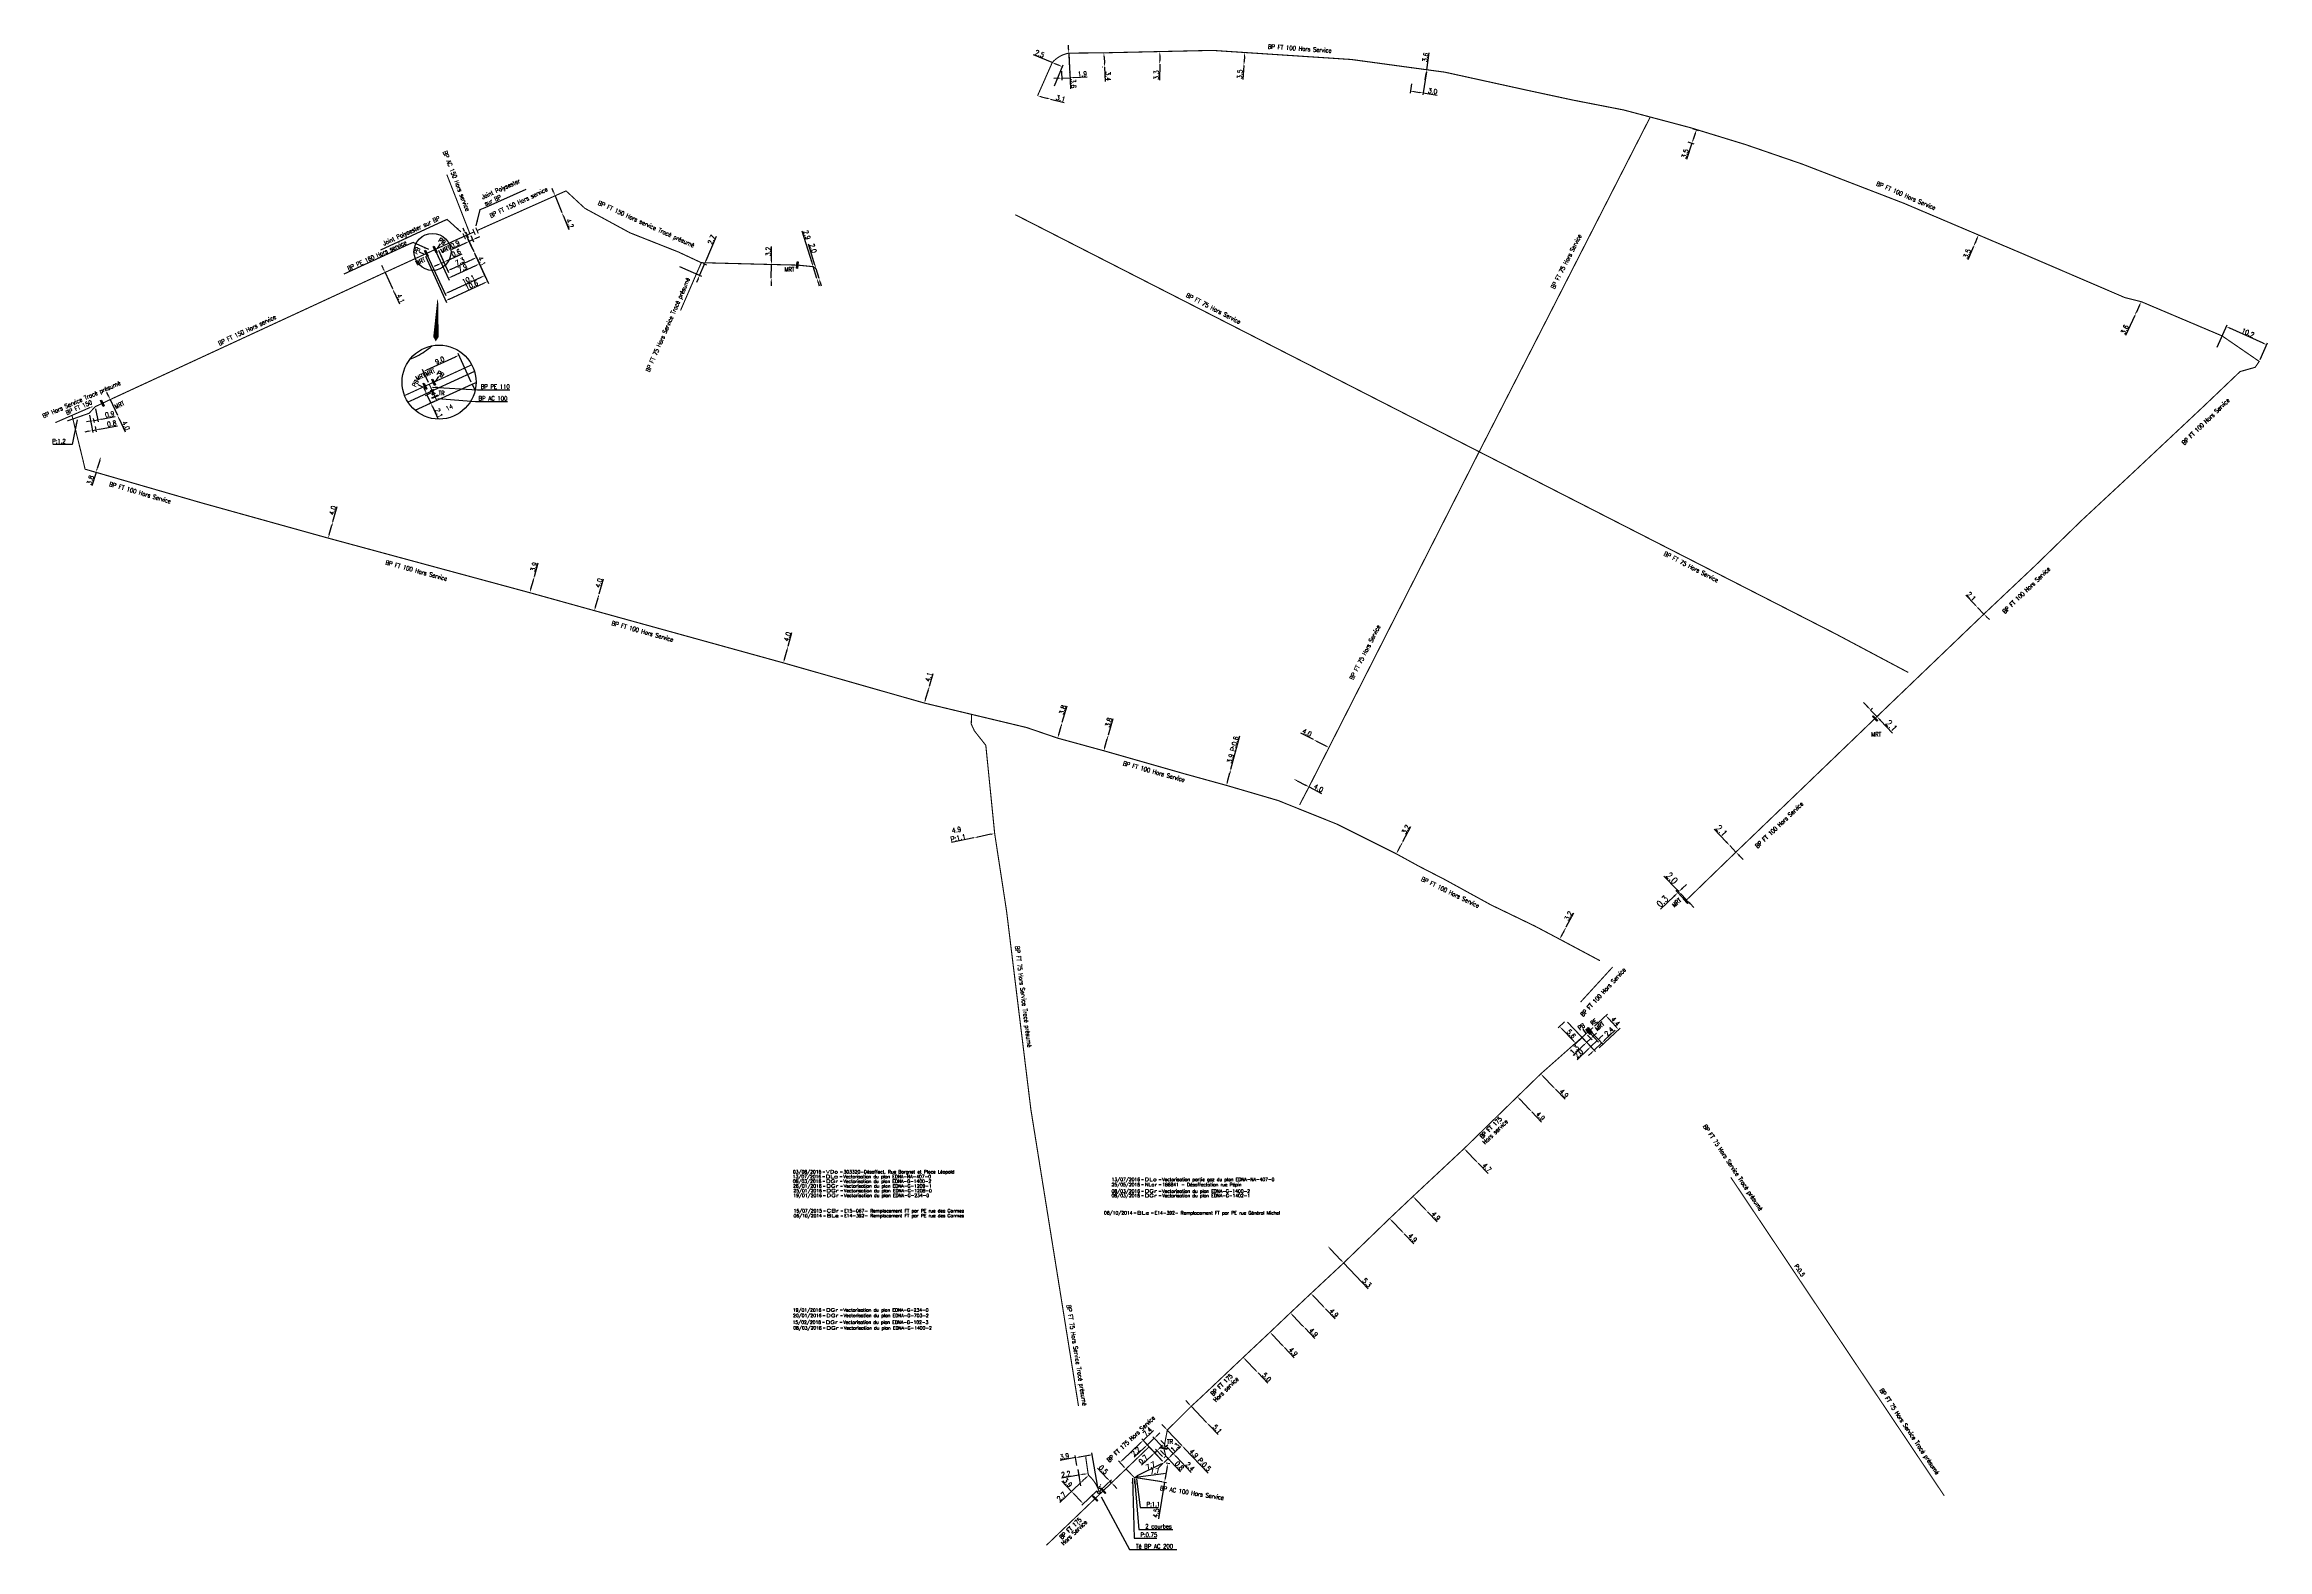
# Model space of a CAD drawing. Header units: millimetres. Extents: x 185000 to 186000, y 128000 to 129005.
# Drawn here: x 185268 to 185781, y 128434 to 128781 of the extents above; entities that cross this region are included whole.
import ezdxf
from ezdxf.enums import TextEntityAlignment as Align

# ---------------------------------------------------------------- set-up
doc = ezdxf.new("R2010")
doc.units = ezdxf.units.MM
doc.header["$PDMODE"] = 34
doc.linetypes.add('L_25_FT', pattern=[2000, 1000, 1000])
doc.layers.get('0').update_dxf_attribs({"linetype": 'CONTINUOUS'})
doc.layers.get('DEFPOINTS').update_dxf_attribs({"linetype": 'CONTINUOUS'})
doc.layers.add('L_908', color=5, linetype='CONTINUOUS')
doc.layers.add('L_910', color=7, linetype='CONTINUOUS', plot=False)
doc.styles.add('G_ROMANS', font='ROMANS.SHX', dxfattribs={"width": 0.75})
doc.styles.get("Standard").update_dxf_attribs({"font": 'romans.shx', "width": 0.85})
doc.linetypes.add('BP_HS', pattern='A,2,-1,["G",Standard,S=0.85,R=0,X=-0.27,Y=-0.4],-1', length=4)
doc.dimstyles.get("Standard").update_dxf_attribs({"dimtxt": 1.5, "dimasz": 1.2, "dimexe": 0.625, "dimexo": 0.625, "dimgap": 0.25, "dimtad": 1, "dimdec": 1, "dimzin": 0, "dimdsep": 46, "dimtxsty": 'Standard', "dimcen": -0.5, "dimadec": 0, "dimazin": 0, "dimtfac": 1, "dimtdec": 1, "dimtmove": 0, "dimatfit": 3, "dimfxl": 0, "dimtolj": 1, "dimtzin": 0, "dimarcsym": 0})

# ---------------------------------------------------------------- blocks, each defined once
blk = doc.blocks.new('*D8')
at = {"layer": 'DEFPOINTS', "color": 0, "linetype": 'Continuous', "transparency": 16777216}
for p in [(185619, 128577.16), (185619, 128577.16), (185617.49, 128574.34)]:
    blk.add_point(p, dxfattribs=at)
at = {"layer": 'L_908', "color": 0, "linetype": 'Continuous', "lineweight": -2, "transparency": 16777216}
for p, q in [((185619, 128577.16), (185620.74, 128580.42)), ((185617.91, 128575.14), (185618.57, 128576.37))]:
    blk.add_line(p, q, dxfattribs=at)
at = {"layer": 'L_908', "color": 0, "linetype": 'Continuous', "transparency": 16777216}
for points in [[(185618.44, 128576.44), (185618.7, 128576.3), (185619, 128577.16)], [(185617.78, 128575.21), (185618.04, 128575.07), (185617.49, 128574.34)]]:
    blk.add_solid(points, dxfattribs=at)
at = {"layer": 'L_908', "color": 0, "linetype": 'Continuous', "transparency": 16777216, "insert": (185619.51, 128579.72), "char_height": 1.125, "attachment_point": 5, "rotation": 61.8582}
blk.add_mtext('\\A1;3.2 ', dxfattribs=at)
blk = doc.blocks.new('*D9')
at = {"layer": 'DEFPOINTS', "color": 0, "linetype": 'Continuous', "transparency": 16777216}
for p in [(185581.32, 128596.85), (185581.32, 128596.85), (185579.82, 128594.03)]:
    blk.add_point(p, dxfattribs=at)
at = {"layer": 'L_908', "color": 0, "linetype": 'Continuous', "lineweight": -2, "transparency": 16777216}
for p, q in [((185580.24, 128594.82), (185580.9, 128596.06)), ((185581.32, 128596.85), (185583.2, 128600.37))]:
    blk.add_line(p, q, dxfattribs=at)
at = {"layer": 'L_908', "color": 0, "linetype": 'Continuous', "transparency": 16777216}
for points in [[(185580.77, 128596.13), (185581.03, 128595.99), (185581.32, 128596.85)], [(185580.11, 128594.89), (185580.38, 128594.75), (185579.82, 128594.03)]]:
    blk.add_solid(points, dxfattribs=at)
at = {"layer": 'L_908', "color": 0, "linetype": 'Continuous', "transparency": 16777216, "insert": (185581.98, 128599.68), "char_height": 1.125, "attachment_point": 5, "rotation": 61.96}
blk.add_mtext('\\A1;3.2', dxfattribs=at)
blk = doc.blocks.new('*D10')
at = {"layer": 'DEFPOINTS', "color": 0, "linetype": 'Continuous', "transparency": 16777216}
for p in [(185556.13, 128611.31), (185556.13, 128611.31), (185559.69, 128609.47)]:
    blk.add_point(p, dxfattribs=at)
at = {"layer": 'L_908', "color": 0, "linetype": 'Continuous', "lineweight": -2, "transparency": 16777216}
for p, q in [((185556.93, 128610.89), (185558.89, 128609.88)), ((185559.69, 128609.47), (185562.6, 128607.97))]:
    blk.add_line(p, q, dxfattribs=at)
at = {"layer": 'L_908', "color": 0, "linetype": 'Continuous', "transparency": 16777216}
for points in [[(185557, 128611.03), (185556.86, 128610.76), (185556.13, 128611.31)], [(185558.96, 128610.02), (185558.82, 128609.75), (185559.69, 128609.47)]]:
    blk.add_solid(points, dxfattribs=at)
at = {"layer": 'L_908', "color": 0, "linetype": 'Continuous', "transparency": 16777216, "insert": (185561.89, 128609.18), "char_height": 1.125, "attachment_point": 5, "rotation": 332.7286}
blk.add_mtext('\\A1;4.0', dxfattribs=at)
blk = doc.blocks.new('*D11')
at = {"layer": 'DEFPOINTS', "color": 0, "linetype": 'Continuous', "transparency": 16777216}
for p in [(185541.69, 128613.58), (185541.69, 128613.58), (185540.67, 128609.81)]:
    blk.add_point(p, dxfattribs=at)
at = {"layer": 'L_908', "color": 0, "linetype": 'Continuous', "lineweight": -2, "transparency": 16777216}
for p, q in [((185541.69, 128613.58), (185543.76, 128621.23)), ((185540.91, 128610.68), (185541.46, 128612.71))]:
    blk.add_line(p, q, dxfattribs=at)
at = {"layer": 'L_908', "color": 0, "linetype": 'Continuous', "transparency": 16777216}
for points in [[(185541.31, 128612.75), (185541.6, 128612.67), (185541.69, 128613.58)], [(185540.76, 128610.72), (185541.05, 128610.64), (185540.67, 128609.81)]]:
    blk.add_solid(points, dxfattribs=at)
at = {"layer": 'L_908', "color": 0, "linetype": 'Continuous', "transparency": 16777216, "insert": (185542.12, 128618.03), "char_height": 1.125, "attachment_point": 5, "rotation": 74.8794}
blk.add_mtext('\\A1;3.9 P:0.6', dxfattribs=at)
blk = doc.blocks.new('*D12')
at = {"layer": 'DEFPOINTS', "color": 0, "linetype": 'Continuous', "transparency": 16777216}
for p in [(185472.19, 128632.73), (185472.19, 128632.73), (185471.04, 128628.79)]:
    blk.add_point(p, dxfattribs=at)
at = {"layer": 'L_908', "color": 0, "linetype": 'Continuous', "lineweight": -2, "transparency": 16777216}
for p, q in [((185471.29, 128629.66), (185471.94, 128631.86)), ((185472.19, 128632.73), (185473.04, 128635.61))]:
    blk.add_line(p, q, dxfattribs=at)
at = {"layer": 'L_908', "color": 0, "linetype": 'Continuous', "transparency": 16777216}
for points in [[(185471.79, 128631.9), (185472.08, 128631.82), (185472.19, 128632.73)], [(185471.14, 128629.7), (185471.43, 128629.61), (185471.04, 128628.79)]]:
    blk.add_solid(points, dxfattribs=at)
at = {"layer": 'L_908', "color": 0, "linetype": 'Continuous', "transparency": 16777216, "insert": (185472.02, 128634.81), "char_height": 1.125, "attachment_point": 5, "rotation": 73.6448}
blk.add_mtext('\\A1;4.1', dxfattribs=at)
blk = doc.blocks.new('*D13')
at = {"layer": 'DEFPOINTS', "color": 0, "linetype": 'Continuous', "transparency": 16777216}
for p in [(185438.52, 128638.06), (185439.59, 128641.91), (185439.59, 128641.91)]:
    blk.add_point(p, dxfattribs=at)
at = {"layer": 'L_908', "color": 0, "linetype": 'Continuous', "lineweight": -2, "transparency": 16777216}
for p, q in [((185439.59, 128641.91), (185440.47, 128645.07)), ((185438.76, 128638.92), (185439.35, 128641.04))]:
    blk.add_line(p, q, dxfattribs=at)
at = {"layer": 'L_908', "color": 0, "linetype": 'Continuous', "transparency": 16777216}
for points in [[(185438.62, 128638.96), (185438.91, 128638.88), (185438.52, 128638.06)], [(185439.21, 128641.08), (185439.5, 128641), (185439.59, 128641.91)]]:
    blk.add_solid(points, dxfattribs=at)
at = {"layer": 'L_908', "color": 0, "linetype": 'Continuous', "transparency": 16777216, "insert": (185439.43, 128644.13), "char_height": 1.125, "attachment_point": 5, "rotation": 74.4636}
blk.add_mtext('\\A1;4.0', dxfattribs=at)
blk = doc.blocks.new('*D14')
at = {"layer": 'DEFPOINTS', "color": 0, "linetype": 'Continuous', "transparency": 16777216}
for p in [(185396.04, 128653.95), (185396.04, 128653.95), (185394.93, 128650.11)]:
    blk.add_point(p, dxfattribs=at)
at = {"layer": 'L_908', "color": 0, "linetype": 'Continuous', "lineweight": -2, "transparency": 16777216}
for p, q in [((185396.04, 128653.95), (185397.04, 128657.41)), ((185395.18, 128650.98), (185395.79, 128653.09))]:
    blk.add_line(p, q, dxfattribs=at)
at = {"layer": 'L_908', "color": 0, "linetype": 'Continuous', "transparency": 16777216}
for points in [[(185395.64, 128653.13), (185395.93, 128653.05), (185396.04, 128653.95)], [(185395.03, 128651.02), (185395.32, 128650.93), (185394.93, 128650.11)]]:
    blk.add_solid(points, dxfattribs=at)
at = {"layer": 'L_908', "color": 0, "linetype": 'Continuous', "transparency": 16777216, "insert": (185395.99, 128656.48), "char_height": 1.125, "attachment_point": 5, "rotation": 73.8445}
blk.add_mtext('\\A1;4.0', dxfattribs=at)
blk = doc.blocks.new('*D15')
at = {"layer": 'DEFPOINTS', "color": 0, "linetype": 'Continuous', "transparency": 16777216}
for p in [(185381.11, 128658), (185381.11, 128658), (185380.03, 128654.25)]:
    blk.add_point(p, dxfattribs=at)
at = {"layer": 'L_908', "color": 0, "linetype": 'Continuous', "lineweight": -2, "transparency": 16777216}
for p, q in [((185381.11, 128658), (185382, 128661.11)), ((185380.28, 128655.12), (185380.86, 128657.14))]:
    blk.add_line(p, q, dxfattribs=at)
at = {"layer": 'L_908', "color": 0, "linetype": 'Continuous', "transparency": 16777216}
for points in [[(185380.72, 128657.18), (185381, 128657.1), (185381.11, 128658)], [(185380.14, 128655.16), (185380.42, 128655.08), (185380.03, 128654.25)]]:
    blk.add_solid(points, dxfattribs=at)
at = {"layer": 'L_908', "color": 0, "linetype": 'Continuous', "transparency": 16777216, "insert": (185380.96, 128660.2), "char_height": 1.125, "attachment_point": 5, "rotation": 73.9577}
blk.add_mtext('\\A1;3.9', dxfattribs=at)
blk = doc.blocks.new('*D16')
at = {"layer": 'DEFPOINTS', "color": 0, "linetype": 'Continuous', "transparency": 16777216}
for p in [(185334.66, 128670.67), (185334.66, 128670.67), (185333.57, 128666.83)]:
    blk.add_point(p, dxfattribs=at)
at = {"layer": 'L_908', "color": 0, "linetype": 'Continuous', "lineweight": -2, "transparency": 16777216}
for p, q in [((185334.66, 128670.67), (185335.65, 128674.16)), ((185333.82, 128667.69), (185334.42, 128669.81))]:
    blk.add_line(p, q, dxfattribs=at)
at = {"layer": 'L_908', "color": 0, "linetype": 'Continuous', "transparency": 16777216}
for points in [[(185333.68, 128667.73), (185333.96, 128667.65), (185333.57, 128666.83)], [(185334.28, 128669.85), (185334.56, 128669.77), (185334.66, 128670.67)]]:
    blk.add_solid(points, dxfattribs=at)
at = {"layer": 'L_908', "color": 0, "linetype": 'Continuous', "transparency": 16777216, "insert": (185334.61, 128673.22), "char_height": 1.125, "attachment_point": 5, "rotation": 74.1764}
blk.add_mtext('\\A1;4.0', dxfattribs=at)
blk = doc.blocks.new('*D17')
at = {"layer": 'DEFPOINTS', "color": 0, "linetype": 'Continuous', "transparency": 16777216}
for p in [(185281.14, 128685.63), (185281.14, 128685.63), (185280.04, 128682)]:
    blk.add_point(p, dxfattribs=at)
at = {"layer": 'L_908', "color": 0, "linetype": 'Continuous', "lineweight": -2, "transparency": 16777216}
for p, q in [((185280.88, 128684.77), (185280.3, 128682.86)), ((185280.04, 128682), (185279.1, 128678.86))]:
    blk.add_line(p, q, dxfattribs=at)
at = {"layer": 'L_908', "color": 0, "linetype": 'Continuous', "transparency": 16777216}
for points in [[(185280.74, 128684.82), (185281.03, 128684.73), (185281.14, 128685.63)], [(185280.16, 128682.9), (185280.45, 128682.82), (185280.04, 128682)]]:
    blk.add_solid(points, dxfattribs=at)
at = {"layer": 'L_908', "color": 0, "linetype": 'Continuous', "transparency": 16777216, "insert": (185278.72, 128680.21), "char_height": 1.125, "attachment_point": 5, "rotation": 73.1785}
blk.add_mtext('\\A1;3.8', dxfattribs=at)
blk = doc.blocks.new('*D18')
at = {"layer": 'DEFPOINTS', "color": 0, "linetype": 'Continuous', "transparency": 16777216}
for p in [(185513.44, 128621.44), (185513.44, 128621.44), (185512.37, 128617.8)]:
    blk.add_point(p, dxfattribs=at)
at = {"layer": 'L_908', "color": 0, "linetype": 'Continuous', "lineweight": -2, "transparency": 16777216}
for p, q in [((185513.44, 128621.44), (185514.56, 128625.27)), ((185512.63, 128618.66), (185513.19, 128620.58))]:
    blk.add_line(p, q, dxfattribs=at)
at = {"layer": 'L_908', "color": 0, "linetype": 'Continuous', "transparency": 16777216}
for points in [[(185513.04, 128620.62), (185513.33, 128620.54), (185513.44, 128621.44)], [(185512.48, 128618.7), (185512.77, 128618.62), (185512.37, 128617.8)]]:
    blk.add_solid(points, dxfattribs=at)
at = {"layer": 'L_908', "color": 0, "linetype": 'Continuous', "transparency": 16777216, "insert": (185513.5, 128624.34), "char_height": 1.125, "attachment_point": 5, "rotation": 73.7254}
blk.add_mtext('\\A1;3.8', dxfattribs=at)
blk = doc.blocks.new('*D19')
at = {"layer": 'DEFPOINTS', "color": 0, "linetype": 'Continuous', "transparency": 16777216}
for p in [(185502.81, 128624.36), (185502.81, 128624.36), (185501.74, 128620.71)]:
    blk.add_point(p, dxfattribs=at)
at = {"layer": 'L_908', "color": 0, "linetype": 'Continuous', "lineweight": -2, "transparency": 16777216}
for p, q in [((185502.81, 128624.36), (185503.93, 128628.18)), ((185501.99, 128621.57), (185502.55, 128623.49))]:
    blk.add_line(p, q, dxfattribs=at)
at = {"layer": 'L_908', "color": 0, "linetype": 'Continuous', "transparency": 16777216}
for points in [[(185501.85, 128621.61), (185502.13, 128621.53), (185501.74, 128620.71)], [(185502.41, 128623.53), (185502.7, 128623.45), (185502.81, 128624.36)]]:
    blk.add_solid(points, dxfattribs=at)
at = {"layer": 'L_908', "color": 0, "linetype": 'Continuous', "transparency": 16777216, "insert": (185502.87, 128627.25), "char_height": 1.125, "attachment_point": 5, "rotation": 73.6776}
blk.add_mtext('\\A1;3.8', dxfattribs=at)
blk = doc.blocks.new('*D20')
at = {"layer": 'DEFPOINTS', "color": 0, "linetype": 'Continuous', "transparency": 16777216}
for p in [(185713.84, 128650.84), (185713.84, 128650.84), (185715.3, 128649.33)]:
    blk.add_point(p, dxfattribs=at)
at = {"layer": 'L_908', "color": 0, "linetype": 'Continuous', "lineweight": -2, "transparency": 16777216}
for p, q in [((185713.21, 128651.49), (185711.13, 128653.65)), ((185715.3, 128649.33), (185713.84, 128650.84)), ((185715.92, 128648.68), (185716.55, 128648.03))]:
    blk.add_line(p, q, dxfattribs=at)
at = {"layer": 'L_908', "color": 0, "linetype": 'Continuous', "transparency": 16777216}
for points in [[(185713.32, 128651.59), (185713.11, 128651.38), (185713.84, 128650.84)], [(185716.03, 128648.78), (185715.81, 128648.58), (185715.3, 128649.33)]]:
    blk.add_solid(points, dxfattribs=at)
at = {"layer": 'L_908', "color": 0, "linetype": 'Continuous', "transparency": 16777216, "insert": (185712.4, 128653.41), "char_height": 1.125, "attachment_point": 5, "rotation": 313.9743}
blk.add_mtext('\\A1;2.1', dxfattribs=at)
blk = doc.blocks.new('*D21')
at = {"layer": 'DEFPOINTS', "color": 0, "linetype": 'Continuous', "transparency": 16777216}
for p in [(185583.38, 128772.04), (185586.83, 128774.84), (185583.06, 128769.93)]:
    blk.add_point(p, dxfattribs=at)
at = {"layer": 'L_908', "color": 0, "linetype": 'Continuous', "lineweight": -2, "transparency": 16777216}
for p, q in [((185583.31, 128771.58), (185582.99, 128769.47)), ((185586.76, 128774.38), (185585.95, 128769.02)), ((185583.95, 128769.8), (185585.13, 128769.62)), ((185586.02, 128769.48), (185589.26, 128768.99))]:
    blk.add_line(p, q, dxfattribs=at)
at = {"layer": 'L_908', "color": 0, "linetype": 'Continuous', "transparency": 16777216}
for points in [[(185583.97, 128769.94), (185583.92, 128769.65), (185583.06, 128769.93)], [(185585.16, 128769.76), (185585.11, 128769.47), (185586.02, 128769.48)]]:
    blk.add_solid(points, dxfattribs=at)
at = {"layer": 'L_908', "color": 0, "linetype": 'Continuous', "transparency": 16777216, "insert": (185588.2, 128769.91), "char_height": 1.125, "attachment_point": 5, "rotation": 351.3907}
blk.add_mtext('\\A1;3.0', dxfattribs=at)
blk = doc.blocks.new('*D22')
at = {"layer": 'DEFPOINTS', "color": 0, "linetype": 'Continuous', "transparency": 16777216}
for p in [(185771.19, 128715.6), (185768.87, 128710.44), (185778.77, 128707.58)]:
    blk.add_point(p, dxfattribs=at)
at = {"layer": 'L_908', "color": 0, "linetype": 'Continuous', "lineweight": -2, "transparency": 16777216}
for p, q in [((185769.06, 128710.87), (185771.38, 128716.02)), ((185779.67, 128711.78), (185772.01, 128715.23)), ((185778.96, 128708), (185780.68, 128711.84))]:
    blk.add_line(p, q, dxfattribs=at)
at = {"layer": 'L_908', "color": 0, "linetype": 'Continuous', "transparency": 16777216}
for points in [[(185772.07, 128715.36), (185771.95, 128715.09), (185771.19, 128715.6)], [(185779.73, 128711.92), (185779.61, 128711.64), (185780.49, 128711.41)]]:
    blk.add_solid(points, dxfattribs=at)
at = {"layer": 'L_908', "color": 0, "linetype": 'Continuous', "transparency": 16777216, "insert": (185776.15, 128714.19), "char_height": 1.125, "attachment_point": 5, "rotation": 335.7772}
blk.add_mtext('\\A1;10.2', dxfattribs=at)
blk = doc.blocks.new('*D23')
at = {"layer": 'DEFPOINTS', "color": 0, "linetype": 'Continuous', "transparency": 16777216}
for p in [(185751.56, 128721.36), (185750.06, 128718.14), (185750.06, 128718.14)]:
    blk.add_point(p, dxfattribs=at)
at = {"layer": 'L_908', "color": 0, "linetype": 'Continuous', "lineweight": -2, "transparency": 16777216}
for p, q in [((185751.18, 128720.55), (185750.44, 128718.96)), ((185750.06, 128718.14), (185747.92, 128713.54))]:
    blk.add_line(p, q, dxfattribs=at)
at = {"layer": 'L_908', "color": 0, "linetype": 'Continuous', "transparency": 16777216}
for points in [[(185750.3, 128719.02), (185750.58, 128718.9), (185750.06, 128718.14)], [(185751.04, 128720.61), (185751.31, 128720.49), (185751.56, 128721.36)]]:
    blk.add_solid(points, dxfattribs=at)
at = {"layer": 'L_908', "color": 0, "linetype": 'Continuous', "transparency": 16777216, "insert": (185747.74, 128714.93), "char_height": 1.125, "attachment_point": 5, "rotation": 65.0962}
blk.add_mtext('\\A1;3.6', dxfattribs=at)
blk = doc.blocks.new('*D24')
at = {"layer": 'DEFPOINTS', "color": 0, "linetype": 'Continuous', "transparency": 16777216}
for p in [(185714.04, 128736.74), (185712.9, 128734.05), (185712.9, 128734.05)]:
    blk.add_point(p, dxfattribs=at)
at = {"layer": 'L_908', "color": 0, "linetype": 'Continuous', "lineweight": -2, "transparency": 16777216}
for p, q in [((185713.69, 128735.91), (185713.25, 128734.88)), ((185714.47, 128736.56), (185714.47, 128736.56)), ((185712.9, 128734.05), (185711.62, 128731.03)), ((185713.33, 128733.87), (185713.33, 128733.87))]:
    blk.add_line(p, q, dxfattribs=at)
at = {"layer": 'L_908', "color": 0, "linetype": 'Continuous', "transparency": 16777216}
for points in [[(185713.11, 128734.94), (185713.39, 128734.82), (185712.9, 128734.05)], [(185713.55, 128735.97), (185713.83, 128735.86), (185714.04, 128736.74)]]:
    blk.add_solid(points, dxfattribs=at)
at = {"layer": 'L_908', "color": 0, "linetype": 'Continuous', "transparency": 16777216, "insert": (185711.4, 128732.42), "char_height": 1.125, "attachment_point": 5, "rotation": 67.1211}
blk.add_mtext('\\A1;3.5', dxfattribs=at)
blk = doc.blocks.new('*D25')
at = {"layer": 'DEFPOINTS', "color": 0, "linetype": 'Continuous', "transparency": 16777216}
for p in [(185647.65, 128761.47), (185646.6, 128758.35), (185647.99, 128757.88)]:
    blk.add_point(p, dxfattribs=at)
at = {"layer": 'L_908', "color": 0, "linetype": 'Continuous', "lineweight": -2, "transparency": 16777216}
for p, q in [((185648.09, 128761.32), (185649.48, 128760.86)), ((185648.75, 128760.15), (185648.27, 128758.73)), ((185647.99, 128757.88), (185646.72, 128754.11)), ((185647.04, 128758.2), (185648.43, 128757.73))]:
    blk.add_line(p, q, dxfattribs=at)
at = {"layer": 'L_908', "color": 0, "linetype": 'Continuous', "transparency": 16777216}
for points in [[(185648.61, 128760.2), (185648.89, 128760.11), (185649.04, 128761.01)], [(185648.13, 128758.78), (185648.42, 128758.68), (185647.99, 128757.88)]]:
    blk.add_solid(points, dxfattribs=at)
at = {"layer": 'L_908', "color": 0, "linetype": 'Continuous', "transparency": 16777216, "insert": (185646.39, 128755.47), "char_height": 1.125, "attachment_point": 5, "rotation": 71.4311}
blk.add_mtext('\\A1;3.5', dxfattribs=at)
blk = doc.blocks.new('*D26')
at = {"layer": 'DEFPOINTS', "color": 0, "linetype": 'Continuous', "transparency": 16777216}
for p in [(185512.38, 128778.74), (185512.55, 128775.45), (185512.6, 128775.45)]:
    blk.add_point(p, dxfattribs=at)
at = {"layer": 'L_908', "color": 0, "linetype": 'Continuous', "lineweight": -2, "transparency": 16777216}
for p, q in [((185512.13, 128775.43), (185512.08, 128775.42)), ((185512.43, 128777.84), (185512.51, 128776.35)), ((185512.55, 128775.45), (185512.72, 128772.11))]:
    blk.add_line(p, q, dxfattribs=at)
at = {"layer": 'L_908', "color": 0, "linetype": 'Continuous', "transparency": 16777216}
for points in [[(185512.58, 128777.85), (185512.28, 128777.84), (185512.38, 128778.74)], [(185512.66, 128776.35), (185512.36, 128776.34), (185512.55, 128775.45)]]:
    blk.add_solid(points, dxfattribs=at)
at = {"layer": 'L_908', "color": 0, "linetype": 'Continuous', "transparency": 16777216, "insert": (185513.41, 128773.36), "char_height": 1.125, "attachment_point": 5, "rotation": 272.9404}
blk.add_mtext('\\A1;3.4', dxfattribs=at)
blk = doc.blocks.new('*D27')
at = {"layer": 'DEFPOINTS', "color": 0, "linetype": 'Continuous', "transparency": 16777216}
for p in [(185525.27, 128776.1), (185525.27, 128776.1), (185525.3, 128779.03)]:
    blk.add_point(p, dxfattribs=at)
at = {"layer": 'L_908', "color": 0, "linetype": 'Continuous', "lineweight": -2, "transparency": 16777216}
for p, q in [((185525.27, 128776.1), (185525.24, 128772.41)), ((185525.29, 128778.13), (185525.28, 128777))]:
    blk.add_line(p, q, dxfattribs=at)
at = {"layer": 'L_908', "color": 0, "linetype": 'Continuous', "transparency": 16777216}
for points in [[(185525.13, 128777), (185525.43, 128777), (185525.27, 128776.1)], [(185525.14, 128778.13), (185525.44, 128778.13), (185525.3, 128779.03)]]:
    blk.add_solid(points, dxfattribs=at)
at = {"layer": 'L_908', "color": 0, "linetype": 'Continuous', "transparency": 16777216, "insert": (185524.5, 128773.61), "char_height": 1.125, "attachment_point": 5, "rotation": 89.5273}
blk.add_mtext('\\A1;3.3', dxfattribs=at)
blk = doc.blocks.new('*D28')
at = {"layer": 'DEFPOINTS', "color": 0, "linetype": 'Continuous', "transparency": 16777216}
for p in [(185544.66, 128775.83), (185544.66, 128775.83), (185544.89, 128778.81)]:
    blk.add_point(p, dxfattribs=at)
at = {"layer": 'L_908', "color": 0, "linetype": 'Continuous', "lineweight": -2, "transparency": 16777216}
for p, q in [((185544.66, 128775.83), (185544.4, 128772.56)), ((185544.42, 128778.85), (185544.42, 128778.85)), ((185544.82, 128777.91), (185544.73, 128776.73))]:
    blk.add_line(p, q, dxfattribs=at)
at = {"layer": 'L_908', "color": 0, "linetype": 'Continuous', "transparency": 16777216}
for points in [[(185544.58, 128776.74), (185544.88, 128776.72), (185544.66, 128775.83)], [(185544.67, 128777.93), (185544.97, 128777.9), (185544.89, 128778.81)]]:
    blk.add_solid(points, dxfattribs=at)
at = {"layer": 'L_908', "color": 0, "linetype": 'Continuous', "transparency": 16777216, "insert": (185543.75, 128773.81), "char_height": 1.125, "attachment_point": 5, "rotation": 85.5457}
blk.add_mtext('\\A1;3.5', dxfattribs=at)
blk = doc.blocks.new('*D29')
at = {"layer": 'DEFPOINTS', "color": 0, "linetype": 'Continuous', "transparency": 16777216}
for p in [(185586.34, 128771.59), (185586.34, 128771.59), (185586.83, 128774.84)]:
    blk.add_point(p, dxfattribs=at)
at = {"layer": 'L_908', "color": 0, "linetype": 'Continuous', "lineweight": -2, "transparency": 16777216}
for p, q in [((185586.83, 128774.84), (185587.43, 128778.76)), ((185586.48, 128772.48), (185586.7, 128773.95))]:
    blk.add_line(p, q, dxfattribs=at)
at = {"layer": 'L_908', "color": 0, "linetype": 'Continuous', "transparency": 16777216}
for points in [[(185586.33, 128772.51), (185586.63, 128772.46), (185586.34, 128771.59)], [(185586.55, 128773.98), (185586.85, 128773.93), (185586.83, 128774.84)]]:
    blk.add_solid(points, dxfattribs=at)
at = {"layer": 'L_908', "color": 0, "linetype": 'Continuous', "transparency": 16777216, "insert": (185586.51, 128777.7), "char_height": 1.125, "attachment_point": 5, "rotation": 81.3907}
blk.add_mtext('\\A1;3.6', dxfattribs=at)
blk = doc.blocks.new('L_340_17')
at = {"linetype": 'Continuous'}
blk.add_hatch(color=0, dxfattribs=at).paths.add_polyline_path([(0.125, 0.75), (-0.125, 0.75), (-0.125, -0.75), (0.125, -0.75)])
at = {"color": 0, "linetype": 'Continuous'}
blk.add_lwpolyline([(-0.125, 0.75), (0.125, 0.75), (0.125, -0.75), (-0.125, -0.75)], close=True, dxfattribs=at)
at = {"color": 0, "linetype": 'Continuous', "style": 'G_ROMANS', "width": 0.75}
for tag, height, flags, p in [('MRT', 1.5, 8, (0, 3)), ('DEF_LEG', 1.2, 3, (0, -5)), ('DEF_COUP', 1.2, 3, (0, -7.5)), ('DEF_TYPE', 1.2, 3, (0, -10))]:
    blk.add_attdef(tag, text='', height=height, dxfattribs=dict(at, flags=flags)).set_placement(p, align=Align.MIDDLE)
blk = doc.blocks.new('*D39')
at = {"layer": 'DEFPOINTS', "color": 0, "linetype": 'Continuous', "transparency": 16777216}
for p in [(185644.95, 128585.3), (185645.37, 128584.86), (185646.53, 128583.21)]:
    blk.add_point(p, dxfattribs=at)
at = {"layer": 'L_908', "color": 0, "linetype": 'Continuous', "lineweight": -2, "transparency": 16777216}
for p, q in [((185646.1, 128583.66), (185644.3, 128585.54)), ((185644.94, 128585.31), (185644.52, 128585.75)), ((185645.82, 128586.13), (185646.69, 128586.95)), ((185643.87, 128584.26), (185640.7, 128581.25)), ((185644.95, 128585.3), (185644.73, 128585.09))]:
    blk.add_line(p, q, dxfattribs=at)
at = {"layer": 'L_908', "color": 0, "linetype": 'Continuous', "transparency": 16777216}
for points in [[(185645.68, 128586.27), (185645.96, 128585.98), (185644.95, 128585.3)], [(185643.73, 128584.41), (185644, 128584.12), (185644.73, 128585.09)]]:
    blk.add_solid(points, dxfattribs=at)
at = {"layer": 'L_908', "color": 0, "linetype": 'Continuous', "transparency": 16777216, "insert": (185641.16, 128583.07), "char_height": 1.5, "attachment_point": 5, "rotation": 43.5934}
blk.add_mtext('\\A1;0.3', dxfattribs=at)
blk = doc.blocks.new('*D38')
at = {"layer": 'DEFPOINTS', "color": 0, "linetype": 'Continuous', "transparency": 16777216}
for p in [(185645.37, 128584.86), (185645.37, 128584.86), (185646.75, 128583.41)]:
    blk.add_point(p, dxfattribs=at)
at = {"layer": 'L_908', "color": 0, "linetype": 'Continuous', "lineweight": -2, "transparency": 16777216}
for p, q in [((185644.54, 128585.73), (185641.53, 128588.89)), ((185646.75, 128583.41), (185645.37, 128584.86)), ((185647.58, 128582.54), (185648.4, 128581.67))]:
    blk.add_line(p, q, dxfattribs=at)
at = {"layer": 'L_908', "color": 0, "linetype": 'Continuous', "transparency": 16777216}
for points in [[(185644.69, 128585.87), (185644.4, 128585.59), (185645.37, 128584.86)], [(185647.72, 128582.68), (185647.43, 128582.4), (185646.75, 128583.41)]]:
    blk.add_solid(points, dxfattribs=at)
at = {"layer": 'L_908', "color": 0, "linetype": 'Continuous', "transparency": 16777216, "insert": (185643.35, 128588.43), "char_height": 1.5, "attachment_point": 5, "rotation": 313.5934}
blk.add_mtext('\\A1;2.0', dxfattribs=at)
blk = doc.blocks.new('*D37')
at = {"layer": 'DEFPOINTS', "color": 0, "linetype": 'Continuous', "transparency": 16777216}
for p in [(185688.74, 128626.78), (185689.18, 128627.19), (185690.19, 128625.25)]:
    blk.add_point(p, dxfattribs=at)
at = {"layer": 'L_908', "color": 0, "linetype": 'Continuous', "lineweight": -2, "transparency": 16777216}
for p, q in [((185688.36, 128628.06), (185687.53, 128628.93)), ((185689.18, 128627.19), (185690.63, 128625.67)), ((185689.2, 128627.21), (185689.64, 128627.62)), ((185690.64, 128625.68), (185691.08, 128626.1)), ((185691.45, 128624.8), (185694.21, 128621.89))]:
    blk.add_line(p, q, dxfattribs=at)
at = {"layer": 'L_908', "color": 0, "linetype": 'Continuous', "transparency": 16777216}
for points in [[(185688.5, 128628.2), (185688.21, 128627.92), (185689.18, 128627.19)], [(185691.6, 128624.93), (185691.31, 128624.66), (185690.63, 128625.67)]]:
    blk.add_solid(points, dxfattribs=at)
at = {"layer": 'L_908', "color": 0, "linetype": 'Continuous', "transparency": 16777216, "insert": (185693.97, 128623.59), "char_height": 1.5, "attachment_point": 5, "rotation": 313.5066}
blk.add_mtext('\\A1;2.1', dxfattribs=at)
blk = doc.blocks.new('*D36')
at = {"layer": 'DEFPOINTS', "color": 0, "linetype": 'Continuous', "transparency": 16777216}
for p in [(185656.69, 128595.94), (185656.69, 128595.94), (185658.13, 128594.44)]:
    blk.add_point(p, dxfattribs=at)
at = {"layer": 'L_908', "color": 0, "linetype": 'Continuous', "lineweight": -2, "transparency": 16777216}
for p, q in [((185655.86, 128596.8), (185653.09, 128599.7)), ((185658.13, 128594.44), (185656.69, 128595.94)), ((185658.96, 128593.58), (185659.79, 128592.71))]:
    blk.add_line(p, q, dxfattribs=at)
at = {"layer": 'L_908', "color": 0, "linetype": 'Continuous', "transparency": 16777216}
for points in [[(185656.01, 128596.94), (185655.72, 128596.67), (185656.69, 128595.94)], [(185659.1, 128593.72), (185658.81, 128593.44), (185658.13, 128594.44)]]:
    blk.add_solid(points, dxfattribs=at)
at = {"layer": 'L_908', "color": 0, "linetype": 'Continuous', "transparency": 16777216, "insert": (185654.78, 128599.38), "char_height": 1.5, "attachment_point": 5, "rotation": 313.7997}
blk.add_mtext('\\A1;2.1', dxfattribs=at)
blk = doc.blocks.new('*D62')
at = {"layer": 'DEFPOINTS', "color": 0, "linetype": 'Continuous', "transparency": 16777216}
for p in [(185504.31, 128778.67), (185502.58, 128774.99), (185502.67, 128772.92)]:
    blk.add_point(p, dxfattribs=at)
at = {"layer": 'L_908', "color": 0, "linetype": 'Continuous', "lineweight": -2, "transparency": 16777216}
for p, q in [((185504.33, 128778.21), (185504.59, 128772.53)), ((185501.77, 128772.87), (185500.87, 128772.83)), ((185502.6, 128774.52), (185502.69, 128772.45)), ((185502.67, 128772.92), (185504.57, 128773)), ((185505.47, 128773.04), (185508.56, 128773.19))]:
    blk.add_line(p, q, dxfattribs=at)
at = {"layer": 'L_908', "color": 0, "linetype": 'Continuous', "transparency": 16777216}
for points in [[(185501.77, 128773.02), (185501.78, 128772.72), (185502.67, 128772.92)], [(185505.46, 128773.19), (185505.48, 128772.89), (185504.57, 128773)]]:
    blk.add_solid(points, dxfattribs=at)
at = {"layer": 'L_908', "color": 0, "linetype": 'Continuous', "transparency": 16777216, "insert": (185507.43, 128773.88), "char_height": 1.125, "attachment_point": 5, "rotation": 2.6232}
blk.add_mtext('\\A1;1.9', dxfattribs=at)
blk = doc.blocks.new('*D63')
at = {"layer": 'DEFPOINTS', "color": 0, "linetype": 'Continuous', "transparency": 16777216}
for p in [(185504.31, 128778.67), (185504.48, 128775.08), (185504.48, 128775.08)]:
    blk.add_point(p, dxfattribs=at)
at = {"layer": 'L_908', "color": 0, "linetype": 'Continuous', "lineweight": -2, "transparency": 16777216}
for p, q in [((185504.27, 128779.57), (185504.23, 128780.47)), ((185504.31, 128778.67), (185504.48, 128775.08)), ((185504.52, 128774.18), (185504.69, 128770.43))]:
    blk.add_line(p, q, dxfattribs=at)
at = {"layer": 'L_908', "color": 0, "linetype": 'Continuous', "transparency": 16777216}
for points in [[(185504.42, 128779.58), (185504.12, 128779.57), (185504.31, 128778.67)], [(185504.67, 128774.19), (185504.37, 128774.17), (185504.48, 128775.08)]]:
    blk.add_solid(points, dxfattribs=at)
at = {"layer": 'L_908', "color": 0, "linetype": 'Continuous', "transparency": 16777216, "insert": (185505.38, 128771.65), "char_height": 1.125, "attachment_point": 5, "rotation": 272.6232}
blk.add_mtext('\\A1;3.6', dxfattribs=at)
blk = doc.blocks.new('*D70')
at = {"layer": 'DEFPOINTS', "color": 0, "linetype": 'Continuous', "transparency": 16777216}
for p in [(185500.5, 128776.5), (185502.81, 128775.54), (185500.8, 128770.72)]:
    blk.add_point(p, dxfattribs=at)
at = {"layer": 'L_908', "color": 0, "linetype": 'Continuous', "lineweight": -2, "transparency": 16777216}
for p, q in [((185500.5, 128776.5), (185496.21, 128778.28)), ((185500.98, 128771.16), (185502.99, 128775.97)), ((185501.97, 128775.88), (185501.33, 128776.15))]:
    blk.add_line(p, q, dxfattribs=at)
at = {"layer": 'L_908', "color": 0, "linetype": 'Continuous', "transparency": 16777216}
for points in [[(185501.39, 128776.29), (185501.27, 128776.01), (185500.5, 128776.5)], [(185502.03, 128776.02), (185501.92, 128775.74), (185502.81, 128775.54)]]:
    blk.add_solid(points, dxfattribs=at)
at = {"layer": 'L_908', "color": 0, "linetype": 'Continuous', "transparency": 16777216, "insert": (185497.59, 128778.52), "char_height": 1.125, "attachment_point": 5, "rotation": 337.3997}
blk.add_mtext('\\A1;2.5', dxfattribs=at)
blk = doc.blocks.new('*D71')
at = {"layer": 'DEFPOINTS', "color": 0, "linetype": 'Continuous', "transparency": 16777216}
for p in [(185497.11, 128768.84), (185500.11, 128768.06), (185500.11, 128768.06)]:
    blk.add_point(p, dxfattribs=at)
at = {"layer": 'L_908', "color": 0, "linetype": 'Continuous', "lineweight": -2, "transparency": 16777216}
for p, q in [((185497.98, 128768.62), (185499.24, 128768.29)), ((185500.11, 128768.06), (185503.25, 128767.25))]:
    blk.add_line(p, q, dxfattribs=at)
at = {"layer": 'L_908', "color": 0, "linetype": 'Continuous', "transparency": 16777216}
for points in [[(185498.02, 128768.76), (185497.95, 128768.47), (185497.11, 128768.84)], [(185499.28, 128768.43), (185499.2, 128768.14), (185500.11, 128768.06)]]:
    blk.add_solid(points, dxfattribs=at)
at = {"layer": 'L_908', "color": 0, "linetype": 'Continuous', "transparency": 16777216, "insert": (185502.42, 128768.24), "char_height": 1.125, "attachment_point": 5, "rotation": 345.4798}
blk.add_mtext('\\A1;3.1', dxfattribs=at)
blk = doc.blocks.new('*D156')
at = {"layer": 'DEFPOINTS', "color": 0, "linetype": 'Continuous', "transparency": 16777216}
for p in [(185482.42, 128597.71), (185482.42, 128597.71), (185487.22, 128598.72)]:
    blk.add_point(p, dxfattribs=at)
at = {"layer": 'L_908', "color": 0, "linetype": 'Continuous', "lineweight": -2, "transparency": 16777216}
for p, q in [((185482.42, 128597.71), (185477.26, 128596.63)), ((185486.33, 128598.53), (185483.3, 128597.9))]:
    blk.add_line(p, q, dxfattribs=at)
at = {"layer": 'L_908', "color": 0, "linetype": 'Continuous', "transparency": 16777216}
for points in [[(185483.27, 128598.04), (185483.33, 128597.75), (185482.42, 128597.71)], [(185486.3, 128598.68), (185486.37, 128598.39), (185487.22, 128598.72)]]:
    blk.add_solid(points, dxfattribs=at)
at = {"layer": 'L_908', "color": 0, "linetype": 'Continuous', "transparency": 16777216, "insert": (185478.61, 128598.63), "char_height": 1.125, "attachment_point": 5, "rotation": 11.8701}
blk.add_mtext('\\A1;4.9\\PP:1.1', dxfattribs=at)
blk = doc.blocks.new('*D157')
at = {"layer": 'DEFPOINTS', "color": 0, "linetype": 'Continuous', "transparency": 16777216}
for p in [(185526.27, 128453.67), (185526.27, 128453.67), (185519.38, 128450.24)]:
    blk.add_point(p, dxfattribs=at)
at = {"layer": 'L_908', "color": 0, "linetype": 'Continuous', "lineweight": -2, "transparency": 16777216}
blk.add_line((185520.18, 128450.64), (185525.47, 128453.27), dxfattribs=at)
at = {"layer": 'L_908', "color": 0, "linetype": 'Continuous', "transparency": 16777216}
for points in [[(185525.4, 128453.41), (185525.53, 128453.14), (185526.27, 128453.67)], [(185520.12, 128450.78), (185520.25, 128450.51), (185519.38, 128450.24)]]:
    blk.add_solid(points, dxfattribs=at)
at = {"layer": 'L_908', "color": 0, "linetype": 'Continuous', "transparency": 16777216, "insert": (185523.15, 128452.96), "char_height": 1.125, "attachment_point": 5, "rotation": 26.458}
blk.add_mtext('\\A1;7.7', dxfattribs=at)
blk = doc.blocks.new('*D158')
at = {"layer": 'DEFPOINTS', "color": 0, "linetype": 'Continuous', "transparency": 16777216}
for p in [(185519.38, 128450.24), (185527.01, 128451.25), (185527.01, 128451.25)]:
    blk.add_point(p, dxfattribs=at)
at = {"layer": 'L_908', "color": 0, "linetype": 'Continuous', "lineweight": -2, "transparency": 16777216}
blk.add_line((185520.27, 128450.36), (185526.12, 128451.14), dxfattribs=at)
at = {"layer": 'L_908', "color": 0, "linetype": 'Continuous', "transparency": 16777216}
for points in [[(185520.25, 128450.51), (185520.29, 128450.21), (185519.38, 128450.24)], [(185526.1, 128451.28), (185526.14, 128450.99), (185527.01, 128451.25)]]:
    blk.add_solid(points, dxfattribs=at)
at = {"layer": 'L_908', "color": 0, "linetype": 'Continuous', "transparency": 16777216, "insert": (185524.12, 128451.63), "char_height": 1.125, "attachment_point": 5, "rotation": 7.5486}
blk.add_mtext('\\A1;7.7', dxfattribs=at)
blk = doc.blocks.new('*D159')
at = {"layer": 'DEFPOINTS', "color": 0, "linetype": 'Continuous', "transparency": 16777216}
for p in [(185526.27, 128453.67), (185527.13, 128453.53), (185525.53, 128449.29)]:
    blk.add_point(p, dxfattribs=at)
at = {"layer": 'L_908', "color": 0, "linetype": 'Continuous', "lineweight": -2, "transparency": 16777216}
for p, q in [((185526.98, 128452.64), (185526.54, 128450.03)), ((185526.73, 128453.59), (185527.6, 128453.45)), ((185526.39, 128449.14), (185524.96, 128440.7)), ((185525.99, 128449.21), (185526.85, 128449.06))]:
    blk.add_line(p, q, dxfattribs=at)
at = {"layer": 'L_908', "color": 0, "linetype": 'Continuous', "transparency": 16777216}
for points in [[(185526.84, 128452.66), (185527.13, 128452.61), (185527.13, 128453.53)], [(185526.39, 128450.05), (185526.69, 128450), (185526.39, 128449.14)]]:
    blk.add_solid(points, dxfattribs=at)
at = {"layer": 'L_908', "color": 0, "linetype": 'Continuous', "transparency": 16777216, "insert": (185524.42, 128442), "char_height": 1.125, "attachment_point": 5, "rotation": 80.381}
blk.add_mtext('\\A1;4.5', dxfattribs=at)
blk = doc.blocks.new('*D160')
at = {"layer": 'DEFPOINTS', "color": 0, "linetype": 'Continuous', "transparency": 16777216}
for p in [(185521.44, 128458.77), (185526.27, 128453.67), (185517.51, 128452.19)]:
    blk.add_point(p, dxfattribs=at)
at = {"layer": 'L_908', "color": 0, "linetype": 'Continuous', "lineweight": -2, "transparency": 16777216}
for p, q in [((185516.74, 128454.31), (185520.79, 128458.15)), ((185525.95, 128454.01), (185521.12, 128459.11)), ((185521.44, 128458.77), (185523.86, 128461.06)), ((185517.18, 128452.53), (185515.76, 128454.03))]:
    blk.add_line(p, q, dxfattribs=at)
at = {"layer": 'L_908', "color": 0, "linetype": 'Continuous', "transparency": 16777216}
for points in [[(185520.69, 128458.26), (185520.89, 128458.04), (185521.44, 128458.77)], [(185516.64, 128454.42), (185516.84, 128454.2), (185516.09, 128453.69)]]:
    blk.add_solid(points, dxfattribs=at)
at = {"layer": 'L_908', "color": 0, "linetype": 'Continuous', "transparency": 16777216, "insert": (185522.46, 128460.77), "char_height": 1.125, "attachment_point": 5, "rotation": 43.4585}
blk.add_mtext('\\A1;7.4', dxfattribs=at)
blk = doc.blocks.new('*D161')
at = {"layer": 'DEFPOINTS', "color": 0, "linetype": 'Continuous', "transparency": 16777216}
for p in [(185506.28, 128452.54), (185506.92, 128448.88), (185508.88, 128450.73)]:
    blk.add_point(p, dxfattribs=at)
at = {"layer": 'L_908', "color": 0, "linetype": 'Continuous', "lineweight": -2, "transparency": 16777216}
for p, q in [((185506.92, 128448.88), (185502.25, 128444.46)), ((185506.38, 128451.98), (185507.01, 128448.32)), ((185508.22, 128450.12), (185507.57, 128449.5))]:
    blk.add_line(p, q, dxfattribs=at)
at = {"layer": 'L_908', "color": 0, "linetype": 'Continuous', "transparency": 16777216}
for points in [[(185507.47, 128449.61), (185507.67, 128449.39), (185506.92, 128448.88)], [(185508.12, 128450.22), (185508.33, 128450.01), (185508.88, 128450.73)]]:
    blk.add_solid(points, dxfattribs=at)
at = {"layer": 'L_908', "color": 0, "linetype": 'Continuous', "transparency": 16777216, "insert": (185502.6, 128445.82), "char_height": 1.125, "attachment_point": 5, "rotation": 43.44}
blk.add_mtext('\\A1;2.7', dxfattribs=at)
blk = doc.blocks.new('*D162')
at = {"layer": 'DEFPOINTS', "color": 0, "linetype": 'Continuous', "transparency": 16777216}
for p in [(185506.28, 128452.54), (185506.59, 128450.75), (185508.76, 128451.13)]:
    blk.add_point(p, dxfattribs=at)
at = {"layer": 'L_908', "color": 0, "linetype": 'Continuous', "lineweight": -2, "transparency": 16777216}
for p, q in [((185506.59, 128450.75), (185502.6, 128450.06)), ((185506.36, 128452.08), (185506.67, 128450.29)), ((185507.87, 128450.97), (185507.48, 128450.9))]:
    blk.add_line(p, q, dxfattribs=at)
at = {"layer": 'L_908', "color": 0, "linetype": 'Continuous', "transparency": 16777216}
for points in [[(185507.45, 128451.05), (185507.5, 128450.76), (185506.59, 128450.75)], [(185507.85, 128451.12), (185507.9, 128450.82), (185508.76, 128451.13)]]:
    blk.add_solid(points, dxfattribs=at)
at = {"layer": 'L_908', "color": 0, "linetype": 'Continuous', "transparency": 16777216, "insert": (185503.64, 128451), "char_height": 1.125, "attachment_point": 5, "rotation": 9.8537}
blk.add_mtext('\\A1;2.2', dxfattribs=at)
blk = doc.blocks.new('*D163')
at = {"layer": 'DEFPOINTS', "color": 0, "linetype": 'Continuous', "transparency": 16777216}
for p in [(185511.12, 128447.48), (185504.94, 128447), (185504.94, 128447)]:
    blk.add_point(p, dxfattribs=at)
at = {"layer": 'L_908', "color": 0, "linetype": 'Continuous', "lineweight": -2, "transparency": 16777216}
for p, q in [((185504.94, 128447), (185502.71, 128449.35)), ((185510.78, 128447.16), (185507.28, 128443.85)), ((185507, 128444.82), (185505.55, 128446.35))]:
    blk.add_line(p, q, dxfattribs=at)
at = {"layer": 'L_908', "color": 0, "linetype": 'Continuous', "transparency": 16777216}
for points in [[(185505.66, 128446.45), (185505.45, 128446.25), (185504.94, 128447)], [(185507.11, 128444.93), (185506.89, 128444.72), (185507.62, 128444.17)]]:
    blk.add_solid(points, dxfattribs=at)
at = {"layer": 'L_908', "color": 0, "linetype": 'Continuous', "transparency": 16777216, "insert": (185504.06, 128449.02), "char_height": 1.125, "attachment_point": 5, "rotation": 313.44}
blk.add_mtext('\\A1;3.9', dxfattribs=at)
blk = doc.blocks.new('*D164')
at = {"layer": 'DEFPOINTS', "color": 0, "linetype": 'Continuous', "transparency": 16777216}
for p in [(185505.89, 128454.79), (185506.28, 128452.54), (185511.12, 128447.48)]:
    blk.add_point(p, dxfattribs=at)
at = {"layer": 'L_908', "color": 0, "linetype": 'Continuous', "lineweight": -2, "transparency": 16777216}
for p, q in [((185505.89, 128454.79), (185502.29, 128454.16)), ((185506.2, 128453), (185505.81, 128455.25)), ((185508.85, 128455.3), (185506.78, 128454.94)), ((185511.04, 128447.95), (185509.65, 128455.92))]:
    blk.add_line(p, q, dxfattribs=at)
at = {"layer": 'L_908', "color": 0, "linetype": 'Continuous', "transparency": 16777216}
for points in [[(185506.75, 128455.09), (185506.8, 128454.8), (185505.89, 128454.79)], [(185508.82, 128455.45), (185508.87, 128455.16), (185509.73, 128455.46)]]:
    blk.add_solid(points, dxfattribs=at)
at = {"layer": 'L_908', "color": 0, "linetype": 'Continuous', "transparency": 16777216, "insert": (185503.31, 128455.1), "char_height": 1.125, "attachment_point": 5, "rotation": 9.8537}
blk.add_mtext('\\A1;3.9', dxfattribs=at)
blk = doc.blocks.new('*D165')
at = {"layer": 'DEFPOINTS', "color": 0, "linetype": 'Continuous', "transparency": 16777216}
for p in [(185514.16, 128448.99), (185511.22, 128446.86), (185511.32, 128446.26)]:
    blk.add_point(p, dxfattribs=at)
at = {"layer": 'L_908', "color": 0, "linetype": 'Continuous', "lineweight": -2, "transparency": 16777216}
for p, q in [((185513.19, 128450), (185510.92, 128452.37)), ((185511.56, 128447.19), (185514.15, 128449.67)), ((185511.66, 128446.59), (185514.5, 128449.31)), ((185514.16, 128448.99), (185513.82, 128449.35)), ((185514.78, 128448.34), (185515.41, 128447.69))]:
    blk.add_line(p, q, dxfattribs=at)
at = {"layer": 'L_908', "color": 0, "linetype": 'Continuous', "transparency": 16777216}
for points in [[(185513.3, 128450.1), (185513.08, 128449.89), (185513.82, 128449.35)], [(185514.89, 128448.44), (185514.68, 128448.23), (185514.16, 128448.99)]]:
    blk.add_solid(points, dxfattribs=at)
at = {"layer": 'L_908', "color": 0, "linetype": 'Continuous', "transparency": 16777216, "insert": (185512.29, 128452.03), "char_height": 1.125, "attachment_point": 5, "rotation": 313.7971}
blk.add_mtext('\\A1;0.5', dxfattribs=at)
blk = doc.blocks.new('L_300_15')
at = {"color": 0, "linetype": 'Continuous'}
blk.add_circle((0, 0), 1.56, dxfattribs=at)
at = {"color": 0, "linetype": 'Continuous', "style": 'G_ROMANS', "width": 0.75}
blk.add_text('?', height=4.69, dxfattribs=at).set_placement((0, -6.6), align=Align.MIDDLE_CENTER)
at = {"color": 0, "linetype": 'Continuous', "width": 0.75}
blk.add_attdef('TYP', text='', height=4.69, dxfattribs=at).set_placement((0, 5.8), align=Align.MIDDLE_CENTER)
at = {"color": 0, "linetype": 'Continuous', "width": 0.75, "flags": 1}
blk.add_attdef('NUM', text='', height=3.75, dxfattribs=at).set_placement((0, -3.7), align=Align.MIDDLE_CENTER)
at = {"color": 0, "linetype": 'Continuous', "width": 0.75, "flags": 3}
for tag, p in [('DEF_COUP', (0, -13.2)), ('DEF_TYPE', (0, -15.7)), ('DEF_LEG', (0, -10.7))]:
    blk.add_attdef(tag, text='', height=1.2, dxfattribs=at).set_placement(p, align=Align.MIDDLE)
blk = doc.blocks.new('L_340_19')
at = {"linetype": 'Continuous'}
blk.add_hatch(color=0, dxfattribs=at).paths.add_polyline_path([(0.12, 0.75), (-0.12, 0.75), (-0.12, -0.75), (0.12, -0.75)])
at = {"color": 0, "linetype": 'Continuous'}
blk.add_lwpolyline([(-0.12, 0.75), (0.12, 0.75), (0.12, -0.75), (-0.12, -0.75)], close=True, dxfattribs=at)
at = {"color": 0, "linetype": 'Continuous', "width": 0.75}
for tag, height, flags, p in [('TR', 1, 8, (0, 1.98)), ('DEF_LEG', 1.2, 3, (0, -5)), ('DEF_COUP', 1.2, 3, (0, -7.5)), ('DEF_TYPE', 1.2, 3, (0, -10))]:
    blk.add_attdef(tag, text='', height=height, dxfattribs=dict(at, flags=flags)).set_placement(p, align=Align.MIDDLE)
blk = doc.blocks.new('GIS_MODF')
at = {"color": 0, "linetype": 'Continuous', "flags": 128}
for points in [[(-2.26, -0.01), (-1.76, -0.01)], [(1.76, -0.01), (2.26, -0.01)]]:
    blk.add_lwpolyline(points, dxfattribs=at)
at = {"color": 0, "linetype": 'Continuous'}
blk.add_attdef('DATE', text='', height=0.75, dxfattribs=at).set_placement((-2.58, -0.39), align=Align.RIGHT)
at = {"color": 0, "linetype": 'Continuous', "width": 3.590909}
blk.add_attdef('USER', text='', height=0.75, dxfattribs=at).set_placement((-1.52, -0.39), (1.31, -0.39), align=Align.FIT)
at = {"color": 0, "linetype": 'Continuous'}
blk.add_attdef('DESC', (2.53, -0.39), '', height=0.75, dxfattribs=at)
blk = doc.blocks.new('L_340_13')
at = {"color": 0, "linetype": 'Continuous', "flags": 128}
blk.add_lwpolyline([(0, 0), (0, 1.25)], dxfattribs=at)
at = {"color": 0, "linetype": 'Continuous', "style": 'G_ROMANS', "width": 0.75}
blk.add_text('PB', height=1, dxfattribs=at).set_placement((0, 1.95), align=Align.MIDDLE)
at = {"color": 0, "linetype": 'Continuous', "width": 0.75, "flags": 3}
for tag, p in [('DEF_LEG', (0, -10)), ('DEF_COUP', (0, -12.5)), ('DEF_TYPE', (0, -15))]:
    blk.add_attdef(tag, text='', height=1.2, dxfattribs=at).set_placement(p, align=Align.MIDDLE)
blk = doc.blocks.new('L_340_21')
at = {"linetype": 'Continuous'}
blk.add_hatch(color=0, dxfattribs=at).paths.add_polyline_path([(0.125, 0.75), (-0.125, 0.75), (-0.125, -0.75), (0.125, -0.75)])
at = {"color": 0, "linetype": 'Continuous'}
blk.add_lwpolyline([(-0.125, 0.75), (0.125, 0.75), (0.125, -0.75), (-0.125, -0.75)], close=True, dxfattribs=at)
at = {"color": 0, "linetype": 'Continuous', "width": 0.75}
for tag, height, flags, p in [('RE', 1, 8, (0, 2)), ('DEF_LEG', 1.2, 3, (0, -5)), ('DEF_COUP', 1.2, 3, (0, -7.5)), ('DEF_TYPE', 1.2, 3, (0, -10))]:
    blk.add_attdef(tag, text='', height=height, dxfattribs=dict(at, flags=flags)).set_placement(p, align=Align.MIDDLE)
blk = doc.blocks.new('*D179')
at = {"layer": 'DEFPOINTS', "color": 0, "linetype": 'Continuous', "transparency": 16777216}
for p in [(185618.94, 128555.59), (185617.49, 128554.21), (185623.23, 128552.24)]:
    blk.add_point(p, dxfattribs=at)
at = {"layer": 'L_908', "color": 0, "linetype": 'Continuous', "lineweight": -2, "transparency": 16777216}
for p, q in [((185618.6, 128555.26), (185617.16, 128553.88)), ((185620.6, 128550.96), (185618.12, 128553.56)), ((185622.89, 128551.92), (185620.88, 128549.99))]:
    blk.add_line(p, q, dxfattribs=at)
at = {"layer": 'L_908', "color": 0, "linetype": 'Continuous', "transparency": 16777216}
for points in [[(185618.22, 128553.66), (185618.01, 128553.45), (185617.49, 128554.21)], [(185620.7, 128551.07), (185620.49, 128550.86), (185621.22, 128550.31)]]:
    blk.add_solid(points, dxfattribs=at)
at = {"layer": 'L_908', "color": 0, "linetype": 'Continuous', "transparency": 16777216, "insert": (185620.16, 128552.51), "char_height": 1.125, "attachment_point": 5, "rotation": 313.7285}
blk.add_mtext('\\A1;5.6', dxfattribs=at)
blk = doc.blocks.new('*D180')
at = {"layer": 'DEFPOINTS', "color": 0, "linetype": 'Continuous', "transparency": 16777216}
for p in [(185618.94, 128555.59), (185623.61, 128552.58), (185623.74, 128550.57)]:
    blk.add_point(p, dxfattribs=at)
at = {"layer": 'L_908', "color": 0, "linetype": 'Continuous', "lineweight": -2, "transparency": 16777216}
for p, q in [((185619.26, 128555.25), (185624.06, 128550.23)), ((185623.08, 128549.95), (185620.57, 128547.54)), ((185624.67, 128551.47), (185623.74, 128550.57)), ((185623.93, 128552.24), (185625, 128551.13)), ((185625.32, 128552.09), (185625.98, 128552.71))]:
    blk.add_line(p, q, dxfattribs=at)
at = {"layer": 'L_908', "color": 0, "linetype": 'Continuous', "transparency": 16777216}
for points in [[(185622.98, 128550.06), (185623.19, 128549.84), (185623.74, 128550.57)], [(185625.22, 128552.2), (185625.43, 128551.98), (185624.67, 128551.47)]]:
    blk.add_solid(points, dxfattribs=at)
at = {"layer": 'L_908', "color": 0, "linetype": 'Continuous', "transparency": 16777216, "insert": (185620.86, 128548.86), "char_height": 1.125, "attachment_point": 5, "rotation": 43.7319}
blk.add_mtext('\\A1;1.3', dxfattribs=at)
blk = doc.blocks.new('*D181')
at = {"layer": 'DEFPOINTS', "color": 0, "linetype": 'Continuous', "transparency": 16777216}
for p in [(185618.94, 128555.59), (185624.43, 128553.32), (185625.46, 128548.77)]:
    blk.add_point(p, dxfattribs=at)
at = {"layer": 'L_908', "color": 0, "linetype": 'Continuous', "lineweight": -2, "transparency": 16777216}
for p, q in [((185619.26, 128555.25), (185625.78, 128548.43)), ((185624.75, 128552.98), (185627.52, 128550.09)), ((185625.46, 128548.77), (185627.19, 128550.43)), ((185627.84, 128551.05), (185630.24, 128553.35)), ((185624.81, 128548.15), (185624.16, 128547.52))]:
    blk.add_line(p, q, dxfattribs=at)
at = {"layer": 'L_908', "color": 0, "linetype": 'Continuous', "transparency": 16777216}
for points in [[(185627.74, 128551.16), (185627.95, 128550.94), (185627.19, 128550.43)], [(185624.7, 128548.25), (185624.91, 128548.04), (185625.46, 128548.77)]]:
    blk.add_solid(points, dxfattribs=at)
at = {"layer": 'L_908', "color": 0, "linetype": 'Continuous', "transparency": 16777216, "insert": (185628.85, 128553.05), "char_height": 1.125, "attachment_point": 5, "rotation": 43.7319}
blk.add_mtext('\\A1;2.4', dxfattribs=at)
blk = doc.blocks.new('*D182')
at = {"layer": 'DEFPOINTS', "color": 0, "linetype": 'Continuous', "transparency": 16777216}
for p in [(185618.94, 128555.59), (185624.13, 128553.05), (185624.69, 128549.58)]:
    blk.add_point(p, dxfattribs=at)
at = {"layer": 'L_908', "color": 0, "linetype": 'Continuous', "lineweight": -2, "transparency": 16777216}
for p, q in [((185619.26, 128555.25), (185625.01, 128549.24)), ((185624.45, 128552.72), (185626.45, 128550.62)), ((185626.13, 128550.96), (185624.69, 128549.58)), ((185626.78, 128551.58), (185627.43, 128552.2)), ((185624.04, 128548.95), (185621.53, 128546.56))]:
    blk.add_line(p, q, dxfattribs=at)
at = {"layer": 'L_908', "color": 0, "linetype": 'Continuous', "transparency": 16777216}
for points in [[(185626.68, 128551.69), (185626.88, 128551.47), (185626.13, 128550.96)], [(185623.93, 128549.06), (185624.14, 128548.85), (185624.69, 128549.58)]]:
    blk.add_solid(points, dxfattribs=at)
at = {"layer": 'L_908', "color": 0, "linetype": 'Continuous', "transparency": 16777216, "insert": (185621.87, 128547.92), "char_height": 1.125, "attachment_point": 5, "rotation": 43.7319}
blk.add_mtext('\\A1;2.0', dxfattribs=at)
blk = doc.blocks.new('*D183')
at = {"layer": 'DEFPOINTS', "color": 0, "linetype": 'Continuous', "transparency": 16777216}
for p in [(185544.53, 128477.92), (185547.95, 128474.34), (185547.95, 128474.34)]:
    blk.add_point(p, dxfattribs=at)
at = {"layer": 'L_908', "color": 0, "linetype": 'Continuous', "lineweight": -2, "transparency": 16777216}
for p, q in [((185545.15, 128477.27), (185547.33, 128474.99)), ((185547.95, 128474.34), (185550.22, 128471.97))]:
    blk.add_line(p, q, dxfattribs=at)
at = {"layer": 'L_908', "color": 0, "linetype": 'Continuous', "transparency": 16777216}
for points in [[(185545.26, 128477.37), (185545.05, 128477.16), (185544.53, 128477.92)], [(185547.44, 128475.09), (185547.22, 128474.89), (185547.95, 128474.34)]]:
    blk.add_solid(points, dxfattribs=at)
at = {"layer": 'L_908', "color": 0, "linetype": 'Continuous', "transparency": 16777216, "insert": (185549.94, 128473.35), "char_height": 1.125, "attachment_point": 5, "rotation": 313.7125}
blk.add_mtext('\\A1;5.0', dxfattribs=at)
blk = doc.blocks.new('*D184')
at = {"layer": 'DEFPOINTS', "color": 0, "linetype": 'Continuous', "transparency": 16777216}
for p in [(185555.39, 128488.18), (185558.77, 128484.64), (185558.77, 128484.64)]:
    blk.add_point(p, dxfattribs=at)
at = {"layer": 'L_908', "color": 0, "linetype": 'Continuous', "lineweight": -2, "transparency": 16777216}
for p, q in [((185556.01, 128487.53), (185558.15, 128485.29)), ((185558.77, 128484.64), (185561, 128482.3))]:
    blk.add_line(p, q, dxfattribs=at)
at = {"layer": 'L_908', "color": 0, "linetype": 'Continuous', "transparency": 16777216}
for points in [[(185556.12, 128487.63), (185555.9, 128487.43), (185555.39, 128488.18)], [(185558.26, 128485.39), (185558.04, 128485.18), (185558.77, 128484.64)]]:
    blk.add_solid(points, dxfattribs=at)
at = {"layer": 'L_908', "color": 0, "linetype": 'Continuous', "transparency": 16777216, "insert": (185560.74, 128483.66), "char_height": 1.125, "attachment_point": 5, "rotation": 313.6322}
blk.add_mtext('\\A1;4.9', dxfattribs=at)
blk = doc.blocks.new('*D185')
at = {"layer": 'DEFPOINTS', "color": 0, "linetype": 'Continuous', "transparency": 16777216}
for p in [(185550.69, 128483.71), (185554.07, 128480.16), (185554.07, 128480.16)]:
    blk.add_point(p, dxfattribs=at)
at = {"layer": 'L_908', "color": 0, "linetype": 'Continuous', "lineweight": -2, "transparency": 16777216}
for p, q in [((185551.32, 128483.06), (185553.45, 128480.82)), ((185554.07, 128480.16), (185556.3, 128477.82))]:
    blk.add_line(p, q, dxfattribs=at)
at = {"layer": 'L_908', "color": 0, "linetype": 'Continuous', "transparency": 16777216}
for points in [[(185551.42, 128483.16), (185551.21, 128482.96), (185550.69, 128483.71)], [(185553.56, 128480.92), (185553.34, 128480.71), (185554.07, 128480.16)]]:
    blk.add_solid(points, dxfattribs=at)
at = {"layer": 'L_908', "color": 0, "linetype": 'Continuous', "transparency": 16777216, "insert": (185556.04, 128479.18), "char_height": 1.125, "attachment_point": 5, "rotation": 313.5872}
blk.add_mtext('\\A1;4.9', dxfattribs=at)
blk = doc.blocks.new('*D186')
at = {"layer": 'DEFPOINTS', "color": 0, "linetype": 'Continuous', "transparency": 16777216}
for p in [(185564.04, 128503.54), (185564.04, 128503.54), (185567.68, 128499.69)]:
    blk.add_point(p, dxfattribs=at)
at = {"layer": 'L_908', "color": 0, "linetype": 'Continuous', "lineweight": -2, "transparency": 16777216}
for p, q in [((185564.66, 128502.88), (185567.06, 128500.34)), ((185567.68, 128499.69), (185573.31, 128493.75))]:
    blk.add_line(p, q, dxfattribs=at)
at = {"layer": 'L_908', "color": 0, "linetype": 'Continuous', "transparency": 16777216}
for points in [[(185564.76, 128502.99), (185564.55, 128502.78), (185564.04, 128503.54)], [(185567.17, 128500.45), (185566.95, 128500.24), (185567.68, 128499.69)]]:
    blk.add_solid(points, dxfattribs=at)
at = {"layer": 'L_908', "color": 0, "linetype": 'Continuous', "transparency": 16777216, "insert": (185573.04, 128495.13), "char_height": 1.125, "attachment_point": 5, "rotation": 313.4594}
blk.add_mtext('\\A1;5.3', dxfattribs=at)
blk = doc.blocks.new('*D187')
at = {"layer": 'DEFPOINTS', "color": 0, "linetype": 'Continuous', "transparency": 16777216}
for p in [(185560.14, 128492.65), (185563.48, 128489.13), (185563.48, 128489.13)]:
    blk.add_point(p, dxfattribs=at)
at = {"layer": 'L_908', "color": 0, "linetype": 'Continuous', "lineweight": -2, "transparency": 16777216}
for p, q in [((185559.8, 128492.33), (185559.8, 128492.33)), ((185560.76, 128492), (185562.86, 128489.79)), ((185563.48, 128489.13), (185565.71, 128486.79))]:
    blk.add_line(p, q, dxfattribs=at)
at = {"layer": 'L_908', "color": 0, "linetype": 'Continuous', "transparency": 16777216}
for points in [[(185560.87, 128492.1), (185560.66, 128491.9), (185560.14, 128492.65)], [(185562.97, 128489.89), (185562.75, 128489.68), (185563.48, 128489.13)]]:
    blk.add_solid(points, dxfattribs=at)
at = {"layer": 'L_908', "color": 0, "linetype": 'Continuous', "transparency": 16777216, "insert": (185565.45, 128488.15), "char_height": 1.125, "attachment_point": 5, "rotation": 313.4896}
blk.add_mtext('\\A1;4.9', dxfattribs=at)
blk = doc.blocks.new('*D188')
at = {"layer": 'DEFPOINTS', "color": 0, "linetype": 'Continuous', "transparency": 16777216}
for p in [(185578.27, 128509.94), (185581.62, 128506.44), (185581.62, 128506.44)]:
    blk.add_point(p, dxfattribs=at)
at = {"layer": 'L_908', "color": 0, "linetype": 'Continuous', "lineweight": -2, "transparency": 16777216}
for p, q in [((185578.61, 128510.27), (185578.61, 128510.27)), ((185578.89, 128509.29), (185581, 128507.09)), ((185581.62, 128506.44), (185583.86, 128504.1)), ((185581.96, 128506.76), (185581.96, 128506.76))]:
    blk.add_line(p, q, dxfattribs=at)
at = {"layer": 'L_908', "color": 0, "linetype": 'Continuous', "transparency": 16777216}
for points in [[(185579, 128509.4), (185578.78, 128509.19), (185578.27, 128509.94)], [(185581.11, 128507.19), (185580.89, 128506.99), (185581.62, 128506.44)]]:
    blk.add_solid(points, dxfattribs=at)
at = {"layer": 'L_908', "color": 0, "linetype": 'Continuous', "transparency": 16777216, "insert": (185583.59, 128505.46), "char_height": 1.125, "attachment_point": 5, "rotation": 313.7211}
blk.add_mtext('\\A1;4.9', dxfattribs=at)
blk = doc.blocks.new('*D189')
at = {"layer": 'DEFPOINTS', "color": 0, "linetype": 'Continuous', "transparency": 16777216}
for p in [(185583.66, 128515.04), (185586.99, 128511.51), (185586.99, 128511.51)]:
    blk.add_point(p, dxfattribs=at)
at = {"layer": 'L_908', "color": 0, "linetype": 'Continuous', "lineweight": -2, "transparency": 16777216}
for p, q in [((185584.28, 128514.39), (185586.37, 128512.17)), ((185586.99, 128511.51), (185589.21, 128509.16)), ((185587.33, 128511.83), (185587.33, 128511.83))]:
    blk.add_line(p, q, dxfattribs=at)
at = {"layer": 'L_908', "color": 0, "linetype": 'Continuous', "transparency": 16777216}
for points in [[(185584.39, 128514.49), (185584.17, 128514.28), (185583.66, 128515.04)], [(185586.48, 128512.27), (185586.26, 128512.06), (185586.99, 128511.51)]]:
    blk.add_solid(points, dxfattribs=at)
at = {"layer": 'L_908', "color": 0, "linetype": 'Continuous', "transparency": 16777216, "insert": (185588.95, 128510.52), "char_height": 1.125, "attachment_point": 5, "rotation": 313.3376}
blk.add_mtext('\\A1;4.9', dxfattribs=at)
blk = doc.blocks.new('*D190')
at = {"layer": 'DEFPOINTS', "color": 0, "linetype": 'Continuous', "transparency": 16777216}
for p in [(185607.72, 128538.03), (185611.08, 128534.52), (185611.08, 128534.52)]:
    blk.add_point(p, dxfattribs=at)
at = {"layer": 'L_908', "color": 0, "linetype": 'Continuous', "lineweight": -2, "transparency": 16777216}
for p, q in [((185608.35, 128537.38), (185610.45, 128535.17)), ((185611.08, 128534.52), (185613.31, 128532.19))]:
    blk.add_line(p, q, dxfattribs=at)
at = {"layer": 'L_908', "color": 0, "linetype": 'Continuous', "transparency": 16777216}
for points in [[(185608.45, 128537.48), (185608.24, 128537.27), (185607.72, 128538.03)], [(185610.56, 128535.28), (185610.35, 128535.07), (185611.08, 128534.52)]]:
    blk.add_solid(points, dxfattribs=at)
at = {"layer": 'L_908', "color": 0, "linetype": 'Continuous', "transparency": 16777216, "insert": (185613.05, 128533.55), "char_height": 1.125, "attachment_point": 5, "rotation": 313.7242}
blk.add_mtext('\\A1;4.9', dxfattribs=at)
blk = doc.blocks.new('*D191')
at = {"layer": 'DEFPOINTS', "color": 0, "linetype": 'Continuous', "transparency": 16777216}
for p in [(185595.45, 128526.06), (185598.72, 128522.68), (185598.72, 128522.68)]:
    blk.add_point(p, dxfattribs=at)
at = {"layer": 'L_908', "color": 0, "linetype": 'Continuous', "lineweight": -2, "transparency": 16777216}
for p, q in [((185596.08, 128525.41), (185598.09, 128523.32)), ((185598.72, 128522.68), (185600.99, 128520.32))]:
    blk.add_line(p, q, dxfattribs=at)
at = {"layer": 'L_908', "color": 0, "linetype": 'Continuous', "transparency": 16777216}
for points in [[(185596.19, 128525.52), (185595.97, 128525.31), (185595.45, 128526.06)], [(185598.2, 128523.43), (185597.98, 128523.22), (185598.72, 128522.68)]]:
    blk.add_solid(points, dxfattribs=at)
at = {"layer": 'L_908', "color": 0, "linetype": 'Continuous', "transparency": 16777216, "insert": (185600.71, 128521.69), "char_height": 1.125, "attachment_point": 5, "rotation": 313.9489}
blk.add_mtext('\\A1;4.7', dxfattribs=at)
blk = doc.blocks.new('*D192')
at = {"layer": 'DEFPOINTS', "color": 0, "linetype": 'Continuous', "transparency": 16777216}
for p in [(185613.12, 128543.29), (185616.51, 128539.75), (185616.51, 128539.75)]:
    blk.add_point(p, dxfattribs=at)
at = {"layer": 'L_908', "color": 0, "linetype": 'Continuous', "lineweight": -2, "transparency": 16777216}
for p, q in [((185613.74, 128542.64), (185615.89, 128540.4)), ((185616.51, 128539.75), (185618.75, 128537.42))]:
    blk.add_line(p, q, dxfattribs=at)
at = {"layer": 'L_908', "color": 0, "linetype": 'Continuous', "transparency": 16777216}
for points in [[(185613.85, 128542.74), (185613.63, 128542.53), (185613.12, 128543.29)], [(185616, 128540.5), (185615.78, 128540.3), (185616.51, 128539.75)]]:
    blk.add_solid(points, dxfattribs=at)
at = {"layer": 'L_908', "color": 0, "linetype": 'Continuous', "transparency": 16777216, "insert": (185618.49, 128538.78), "char_height": 1.125, "attachment_point": 5, "rotation": 313.8565}
blk.add_mtext('\\A1;4.9', dxfattribs=at)
blk = doc.blocks.new('*D193')
at = {"layer": 'DEFPOINTS', "color": 0, "linetype": 'Continuous', "transparency": 16777216}
for p in [(185524.14, 128455.93), (185526.23, 128454.73), (185526.27, 128453.67)]:
    blk.add_point(p, dxfattribs=at)
at = {"layer": 'L_908', "color": 0, "linetype": 'Continuous', "lineweight": -2, "transparency": 16777216}
for p, q in [((185525.3, 128457.03), (185525.95, 128457.65)), ((185523.48, 128455.31), (185521.1, 128453.05)), ((185525.95, 128454.01), (185523.81, 128456.27)), ((185524.64, 128456.41), (185524.14, 128455.93)), ((185525.91, 128455.08), (185524.32, 128456.75))]:
    blk.add_line(p, q, dxfattribs=at)
at = {"layer": 'L_908', "color": 0, "linetype": 'Continuous', "transparency": 16777216}
for points in [[(185523.38, 128455.42), (185523.59, 128455.2), (185524.14, 128455.93)], [(185525.19, 128457.14), (185525.4, 128456.92), (185524.64, 128456.41)]]:
    blk.add_solid(points, dxfattribs=at)
at = {"layer": 'L_908', "color": 0, "linetype": 'Continuous', "transparency": 16777216, "insert": (185521.45, 128454.41), "char_height": 1.125, "attachment_point": 5, "rotation": 43.4585}
blk.add_mtext('\\A1;0.7', dxfattribs=at)
blk = doc.blocks.new('*D194')
at = {"layer": 'DEFPOINTS', "color": 0, "linetype": 'Continuous', "transparency": 16777216}
for p in [(185526.27, 128453.67), (185526.27, 128453.67), (185526.67, 128455.15)]:
    blk.add_point(p, dxfattribs=at)
at = {"layer": 'L_908', "color": 0, "linetype": 'Continuous', "lineweight": -2, "transparency": 16777216}
for p, q in [((185525.62, 128453.05), (185524.97, 128452.43)), ((185525.95, 128454.01), (185525.95, 128454.01)), ((185526.27, 128453.67), (185527.22, 128454.57)), ((185526.99, 128454.81), (185527.54, 128454.23)), ((185527.87, 128455.19), (185530.15, 128457.35))]:
    blk.add_line(p, q, dxfattribs=at)
at = {"layer": 'L_908', "color": 0, "linetype": 'Continuous', "transparency": 16777216}
for points in [[(185525.52, 128453.16), (185525.72, 128452.94), (185526.27, 128453.67)], [(185527.77, 128455.3), (185527.97, 128455.08), (185527.22, 128454.57)]]:
    blk.add_solid(points, dxfattribs=at)
at = {"layer": 'L_908', "color": 0, "linetype": 'Continuous', "transparency": 16777216, "insert": (185528.82, 128457.12), "char_height": 1.125, "attachment_point": 5, "rotation": 43.4585}
blk.add_mtext('\\A1;1.3', dxfattribs=at)
blk = doc.blocks.new('*D195')
at = {"layer": 'DEFPOINTS', "color": 0, "linetype": 'Continuous', "transparency": 16777216}
for p in [(185526.67, 128455.15), (185527.22, 128454.57), (185527.22, 128454.57)]:
    blk.add_point(p, dxfattribs=at)
at = {"layer": 'L_908', "color": 0, "linetype": 'Continuous', "lineweight": -2, "transparency": 16777216}
for p, q in [((185526.05, 128455.8), (185525.43, 128456.45)), ((185526.67, 128455.15), (185527.22, 128454.57)), ((185527.83, 128453.91), (185530.09, 128451.53))]:
    blk.add_line(p, q, dxfattribs=at)
at = {"layer": 'L_908', "color": 0, "linetype": 'Continuous', "transparency": 16777216}
for points in [[(185526.16, 128455.9), (185525.94, 128455.7), (185526.67, 128455.15)], [(185527.94, 128454.02), (185527.73, 128453.81), (185527.22, 128454.57)]]:
    blk.add_solid(points, dxfattribs=at)
at = {"layer": 'L_908', "color": 0, "linetype": 'Continuous', "transparency": 16777216, "insert": (185529.82, 128452.91), "char_height": 1.125, "attachment_point": 5, "rotation": 313.4585}
blk.add_mtext('\\A1;0.8', dxfattribs=at)
blk = doc.blocks.new('*D196')
at = {"layer": 'DEFPOINTS', "color": 0, "linetype": 'Continuous', "transparency": 16777216}
for p in [(185522.42, 128457.74), (185526.22, 128456.93), (185526.27, 128453.67)]:
    blk.add_point(p, dxfattribs=at)
at = {"layer": 'L_908', "color": 0, "linetype": 'Continuous', "lineweight": -2, "transparency": 16777216}
for p, q in [((185525.95, 128454.01), (185522.1, 128458.08)), ((185524.01, 128459.25), (185522.42, 128457.74)), ((185525.9, 128457.27), (185523.69, 128459.59)), ((185524.67, 128459.87), (185525.32, 128460.49)), ((185521.76, 128457.12), (185519.38, 128454.87))]:
    blk.add_line(p, q, dxfattribs=at)
at = {"layer": 'L_908', "color": 0, "linetype": 'Continuous', "transparency": 16777216}
for points in [[(185521.66, 128457.23), (185521.87, 128457.01), (185522.42, 128457.74)], [(185524.56, 128459.98), (185524.77, 128459.76), (185524.01, 128459.25)]]:
    blk.add_solid(points, dxfattribs=at)
at = {"layer": 'L_908', "color": 0, "linetype": 'Continuous', "transparency": 16777216, "insert": (185519.73, 128456.23), "char_height": 1.125, "attachment_point": 5, "rotation": 43.4585}
blk.add_mtext('\\A1;2.2', dxfattribs=at)
blk = doc.blocks.new('*D197')
at = {"layer": 'DEFPOINTS', "color": 0, "linetype": 'Continuous', "transparency": 16777216}
for p in [(185526.22, 128456.93), (185527.87, 128455.19), (185528.42, 128455.71)]:
    blk.add_point(p, dxfattribs=at)
at = {"layer": 'L_908', "color": 0, "linetype": 'Continuous', "lineweight": -2, "transparency": 16777216}
for p, q in [((185526.15, 128458.1), (185525.53, 128458.76)), ((185526.56, 128457.25), (185527.11, 128457.77)), ((185526.77, 128457.45), (185528.42, 128455.71)), ((185528.21, 128455.51), (185528.76, 128456.03)), ((185529.04, 128455.06), (185532.53, 128451.37))]:
    blk.add_line(p, q, dxfattribs=at)
at = {"layer": 'L_908', "color": 0, "linetype": 'Continuous', "transparency": 16777216}
for points in [[(185526.26, 128458.21), (185526.04, 128458), (185526.77, 128457.45)], [(185529.15, 128455.16), (185528.93, 128454.95), (185528.42, 128455.71)]]:
    blk.add_solid(points, dxfattribs=at)
at = {"layer": 'L_908', "color": 0, "linetype": 'Continuous', "transparency": 16777216, "insert": (185532.25, 128452.76), "char_height": 1.125, "attachment_point": 5, "rotation": 313.4585}
blk.add_mtext('\\A1;2.4', dxfattribs=at)
blk = doc.blocks.new('*D198')
at = {"layer": 'DEFPOINTS', "color": 0, "linetype": 'Continuous', "transparency": 16777216}
for p in [(185527.02, 128461.14), (185530.39, 128457.58), (185530.39, 128457.58)]:
    blk.add_point(p, dxfattribs=at)
at = {"layer": 'L_908', "color": 0, "linetype": 'Continuous', "lineweight": -2, "transparency": 16777216}
for p, q in [((185526.4, 128461.79), (185525.78, 128462.44)), ((185527.02, 128461.14), (185530.39, 128457.58)), ((185531.01, 128456.93), (185536.47, 128451.18))]:
    blk.add_line(p, q, dxfattribs=at)
at = {"layer": 'L_908', "color": 0, "linetype": 'Continuous', "transparency": 16777216}
for points in [[(185526.51, 128461.89), (185526.29, 128461.69), (185527.02, 128461.14)], [(185531.12, 128457.03), (185530.9, 128456.83), (185530.39, 128457.58)]]:
    blk.add_solid(points, dxfattribs=at)
at = {"layer": 'L_908', "color": 0, "linetype": 'Continuous', "transparency": 16777216, "insert": (185534.59, 128454.24), "char_height": 1.125, "attachment_point": 5, "rotation": 313.4843}
blk.add_mtext('\\A1;4.9 P:0.5', dxfattribs=at)
blk = doc.blocks.new('*D199')
at = {"layer": 'DEFPOINTS', "color": 0, "linetype": 'Continuous', "transparency": 16777216}
for p in [(185532.52, 128466.63), (185536.04, 128462.93), (185536.04, 128462.93)]:
    blk.add_point(p, dxfattribs=at)
at = {"layer": 'L_908', "color": 0, "linetype": 'Continuous', "lineweight": -2, "transparency": 16777216}
for p, q in [((185531.9, 128467.29), (185531.29, 128467.94)), ((185532.52, 128466.63), (185536.04, 128462.93)), ((185536.66, 128462.28), (185538.72, 128460.1))]:
    blk.add_line(p, q, dxfattribs=at)
at = {"layer": 'L_908', "color": 0, "linetype": 'Continuous', "transparency": 16777216}
for points in [[(185532.01, 128467.39), (185531.8, 128467.18), (185532.52, 128466.63)], [(185536.76, 128462.39), (185536.55, 128462.18), (185536.04, 128462.93)]]:
    blk.add_solid(points, dxfattribs=at)
at = {"layer": 'L_908', "color": 0, "linetype": 'Continuous', "transparency": 16777216, "insert": (185538.54, 128461.38), "char_height": 1.125, "attachment_point": 5, "rotation": 313.5101}
blk.add_mtext('\\A1;5.1', dxfattribs=at)
blk = doc.blocks.new('*D200')
at = {"layer": 'DEFPOINTS', "color": 0, "linetype": 'Continuous', "transparency": 16777216}
for p in [(185625.18, 128553.97), (185631.09, 128553.48), (185626.22, 128548.95)]:
    blk.add_point(p, dxfattribs=at)
at = {"layer": 'L_908', "color": 0, "linetype": 'Continuous', "lineweight": -2, "transparency": 16777216}
for p, q in [((185625.52, 128554.29), (185628.48, 128557.05)), ((185628.74, 128556.07), (185630.48, 128554.15)), ((185626.57, 128549.27), (185631.43, 128553.8))]:
    blk.add_line(p, q, dxfattribs=at)
at = {"layer": 'L_908', "color": 0, "linetype": 'Continuous', "transparency": 16777216}
for points in [[(185628.85, 128556.17), (185628.63, 128555.97), (185628.14, 128556.73)], [(185630.59, 128554.25), (185630.37, 128554.05), (185631.09, 128553.48)]]:
    blk.add_solid(points, dxfattribs=at)
at = {"layer": 'L_908', "color": 0, "linetype": 'Continuous', "transparency": 16777216, "insert": (185630.36, 128555.4), "char_height": 1.125, "attachment_point": 5, "rotation": 312.2537}
blk.add_mtext('\\A1;4.4', dxfattribs=at)
blk = doc.blocks.new('*D201')
at = {"layer": 'DEFPOINTS', "color": 0, "linetype": 'Continuous', "transparency": 16777216}
for p in [(185560.73, 128620.36), (185560.73, 128620.36), (185564.29, 128618.54)]:
    blk.add_point(p, dxfattribs=at)
at = {"layer": 'L_908', "color": 0, "linetype": 'Continuous', "lineweight": -2, "transparency": 16777216}
for p, q in [((185560.73, 128620.36), (185557.81, 128621.85)), ((185563.49, 128618.95), (185561.53, 128619.95))]:
    blk.add_line(p, q, dxfattribs=at)
at = {"layer": 'L_908', "color": 0, "linetype": 'Continuous', "transparency": 16777216}
for points in [[(185561.6, 128620.08), (185561.46, 128619.82), (185560.73, 128620.36)], [(185563.56, 128619.09), (185563.42, 128618.82), (185564.29, 128618.54)]]:
    blk.add_solid(points, dxfattribs=at)
at = {"layer": 'L_908', "color": 0, "linetype": 'Continuous', "transparency": 16777216, "insert": (185559.21, 128621.97), "char_height": 1.125, "attachment_point": 5, "rotation": 333.0189}
blk.add_mtext('\\A1;4.0', dxfattribs=at)
blk = doc.blocks.new('L_300_03')
at = {"color": 0, "linetype": 'Continuous', "flags": 128}
blk.add_lwpolyline([(-0.5, 0.38), (0.5, -0.38), (0.5, 0.38), (-0.5, -0.38), (-0.5, 0.38)], dxfattribs=at)
at = {"color": 0, "linetype": 'Continuous', "width": 0.75}
blk.add_attdef('NUM', text='', height=1, dxfattribs=at).set_placement((0, 1.67), align=Align.MIDDLE_CENTER)
at = {"color": 0, "linetype": 'Continuous', "width": 0.75, "flags": 3}
for tag, p in [('DEF_LEG', (0, -5)), ('DEF_COUP', (0, -7.5)), ('DEF_TYPE', (0, -10))]:
    blk.add_attdef(tag, text='', height=1.2, dxfattribs=at).set_placement(p, align=Align.MIDDLE)
blk = doc.blocks.new('L_300_09')
at = {"color": 0, "linetype": 'Continuous', "flags": 128}
blk.add_lwpolyline([(0.5, -0.38), (-0.5, 0.38), (-0.5, -0.38), (0.5, 0.38), (0.5, -0.38)], dxfattribs=at)
at = {"color": 0, "linetype": 'Continuous', "width": 0.75}
blk.add_attdef('NUM', text='', height=1, dxfattribs=at).set_placement((0, 1.69), align=Align.MIDDLE_CENTER)
at = {"color": 0, "linetype": 'Continuous', "width": 0.75, "flags": 3}
for tag, p in [('DEF_LEG', (0, -5)), ('DEF_COUP', (0, -7.5)), ('DEF_TYPE', (0, -10))]:
    blk.add_attdef(tag, text='', height=1.2, dxfattribs=at).set_placement(p, align=Align.MIDDLE)
blk = doc.blocks.new('P_310_01')
at = {"color": 0, "linetype": 'Continuous', "const_width": 0.25, "flags": 128}
for points in [[(-0.38, 0.75), (-0.38, -0.75)], [(0.38, 0.75), (0.38, -0.75)]]:
    blk.add_lwpolyline(points, dxfattribs=at)
at = {"color": 0, "linetype": 'Continuous', "width": 0.75}
blk.add_attdef('NUM', text='', height=1, dxfattribs=at).set_placement((1.93, 1.53), align=Align.MIDDLE)
at = {"color": 0, "linetype": 'Continuous', "width": 0.75, "flags": 3}
for tag, p in [('DEF_LEG', (0, -10)), ('DEF_COUP', (0, -12.5)), ('DEF_TYPE', (0, -15))]:
    blk.add_attdef(tag, text='', height=1.2, dxfattribs=at).set_placement(p, align=Align.MIDDLE)
blk = doc.blocks.new('*D203')
at = {"layer": 'DEFPOINTS', "color": 0, "linetype": 'Continuous', "transparency": 16777216}
for p in [(185358.22, 128733.39), (185367.11, 128732.95), (185368.43, 128730.06)]:
    blk.add_point(p, dxfattribs=at)
at = {"layer": 'L_908', "color": 0, "linetype": 'Continuous', "lineweight": -2, "transparency": 16777216}
for p, q in [((185358.41, 128732.96), (185361.44, 128726.35)), ((185362.07, 128727.15), (185367.61, 128729.69)), ((185367.3, 128732.53), (185368.62, 128729.64))]:
    blk.add_line(p, q, dxfattribs=at)
at = {"layer": 'L_908', "color": 0, "linetype": 'Continuous', "transparency": 16777216}
for points in [[(185367.55, 128729.82), (185367.67, 128729.55), (185368.43, 128730.06)], [(185362, 128727.28), (185362.13, 128727.01), (185361.25, 128726.77)]]:
    blk.add_solid(points, dxfattribs=at)
at = {"layer": 'L_908', "color": 0, "linetype": 'Continuous', "transparency": 16777216, "insert": (185364.57, 128729.12), "char_height": 1.125, "attachment_point": 5, "rotation": 24.6108}
blk.add_mtext('\\A1;7.9', dxfattribs=at)
blk = doc.blocks.new('*D204')
at = {"layer": 'DEFPOINTS', "color": 0, "linetype": 'Continuous', "transparency": 16777216}
for p in [(185356.22, 128732.47), (185367.11, 128732.95), (185369.66, 128727.38)]:
    blk.add_point(p, dxfattribs=at)
at = {"layer": 'L_908', "color": 0, "linetype": 'Continuous', "lineweight": -2, "transparency": 16777216}
for p, q in [((185356.41, 128732.05), (185360.67, 128722.75)), ((185367.3, 128732.53), (185369.85, 128726.95)), ((185361.29, 128723.55), (185368.84, 128727.01))]:
    blk.add_line(p, q, dxfattribs=at)
at = {"layer": 'L_908', "color": 0, "linetype": 'Continuous', "transparency": 16777216}
for points in [[(185368.78, 128727.14), (185368.9, 128726.87), (185369.66, 128727.38)], [(185361.23, 128723.69), (185361.36, 128723.41), (185360.48, 128723.17)]]:
    blk.add_solid(points, dxfattribs=at)
at = {"layer": 'L_908', "color": 0, "linetype": 'Continuous', "transparency": 16777216, "insert": (185365.91, 128726.49), "char_height": 1.125, "attachment_point": 5, "rotation": 24.6108}
blk.add_mtext('\\A1;10.1', dxfattribs=at)
blk = doc.blocks.new('*D205')
at = {"layer": 'DEFPOINTS', "color": 0, "linetype": 'Continuous', "transparency": 16777216}
for p in [(185363.7, 128709), (185356.86, 128702.31), (185366.75, 128702.34)]:
    blk.add_point(p, dxfattribs=at)
at = {"layer": 'L_908', "color": 0, "linetype": 'Continuous', "lineweight": -2, "transparency": 16777216}
for p, q in [((185356.33, 128705.63), (185362.88, 128708.63)), ((185366.56, 128702.76), (185363.5, 128709.43)), ((185356.67, 128702.74), (185355.32, 128705.68))]:
    blk.add_line(p, q, dxfattribs=at)
at = {"layer": 'L_908', "color": 0, "linetype": 'Continuous', "transparency": 16777216}
for points in [[(185362.82, 128708.77), (185362.94, 128708.49), (185363.7, 128709)], [(185356.27, 128705.77), (185356.4, 128705.49), (185355.52, 128705.26)]]:
    blk.add_solid(points, dxfattribs=at)
at = {"layer": 'L_908', "color": 0, "linetype": 'Continuous', "transparency": 16777216, "insert": (185359.29, 128707.81), "char_height": 1.125, "attachment_point": 5, "rotation": 24.6108}
blk.add_mtext('\\A1;9.0', dxfattribs=at)
blk = doc.blocks.new('*D206')
at = {"layer": 'DEFPOINTS', "color": 0, "linetype": 'Continuous', "transparency": 16777216}
for p in [(185355.77, 128732.25), (185367.11, 128732.95), (185370.29, 128726)]:
    blk.add_point(p, dxfattribs=at)
at = {"layer": 'L_908', "color": 0, "linetype": 'Continuous', "lineweight": -2, "transparency": 16777216}
for p, q in [((185355.96, 128731.83), (185360.85, 128721.16)), ((185367.3, 128732.53), (185370.49, 128725.57)), ((185361.47, 128721.96), (185369.47, 128725.62))]:
    blk.add_line(p, q, dxfattribs=at)
at = {"layer": 'L_908', "color": 0, "linetype": 'Continuous', "transparency": 16777216}
for points in [[(185369.41, 128725.76), (185369.54, 128725.49), (185370.29, 128726)], [(185361.41, 128722.1), (185361.53, 128721.82), (185360.65, 128721.58)]]:
    blk.add_solid(points, dxfattribs=at)
at = {"layer": 'L_908', "color": 0, "linetype": 'Continuous', "transparency": 16777216, "insert": (185366.62, 128725.14), "char_height": 1.125, "attachment_point": 5, "rotation": 24.6108}
blk.add_mtext('\\A1;10.6', dxfattribs=at)
blk = doc.blocks.new('*D207')
at = {"layer": 'DEFPOINTS', "color": 0, "linetype": 'Continuous', "transparency": 16777216}
for p in [(185358.22, 128733.39), (185358.76, 128733.63), (185359.66, 128730.23)]:
    blk.add_point(p, dxfattribs=at)
at = {"layer": 'L_908', "color": 0, "linetype": 'Continuous', "lineweight": -2, "transparency": 16777216}
for p, q in [((185358.85, 128729.85), (185358.03, 128729.48)), ((185358.41, 128732.96), (185359.86, 128729.8)), ((185358.96, 128733.21), (185360.41, 128730.05)), ((185359.66, 128730.23), (185360.21, 128730.48)), ((185361.03, 128730.85), (185364.46, 128732.42))]:
    blk.add_line(p, q, dxfattribs=at)
at = {"layer": 'L_908', "color": 0, "linetype": 'Continuous', "transparency": 16777216}
for points in [[(185358.78, 128729.99), (185358.91, 128729.72), (185359.66, 128730.23)], [(185360.97, 128730.99), (185361.09, 128730.72), (185360.21, 128730.48)]]:
    blk.add_solid(points, dxfattribs=at)
at = {"layer": 'L_908', "color": 0, "linetype": 'Continuous', "transparency": 16777216, "insert": (185363.06, 128732.61), "char_height": 1.125, "attachment_point": 5, "rotation": 24.6108}
blk.add_mtext('\\A1;0.6', dxfattribs=at)
blk = doc.blocks.new('*D208')
at = {"layer": 'DEFPOINTS', "color": 0, "linetype": 'Continuous', "transparency": 16777216}
for p in [(185358.76, 128733.63), (185367.11, 128732.95), (185367.75, 128731.54)]:
    blk.add_point(p, dxfattribs=at)
at = {"layer": 'L_908', "color": 0, "linetype": 'Continuous', "lineweight": -2, "transparency": 16777216}
for p, q in [((185358.96, 128733.21), (185361.31, 128728.08)), ((185361.93, 128728.88), (185366.93, 128731.17)), ((185367.3, 128732.53), (185367.95, 128731.12))]:
    blk.add_line(p, q, dxfattribs=at)
at = {"layer": 'L_908', "color": 0, "linetype": 'Continuous', "transparency": 16777216}
for points in [[(185366.87, 128731.31), (185366.99, 128731.03), (185367.75, 128731.54)], [(185361.87, 128729.02), (185361.99, 128728.74), (185361.11, 128728.5)]]:
    blk.add_solid(points, dxfattribs=at)
at = {"layer": 'L_908', "color": 0, "linetype": 'Continuous', "transparency": 16777216, "insert": (185363.92, 128730.62), "char_height": 1.125, "attachment_point": 5, "rotation": 24.6108}
blk.add_mtext('\\A1;7.3', dxfattribs=at)
blk = doc.blocks.new('*D209')
at = {"layer": 'DEFPOINTS', "color": 0, "linetype": 'Continuous', "transparency": 16777216}
for p in [(185357.7, 128700.5), (185358.57, 128698.59), (185357.22, 128697.97)]:
    blk.add_point(p, dxfattribs=at)
at = {"layer": 'L_908', "color": 0, "linetype": 'Continuous', "lineweight": -2, "transparency": 16777216}
for p, q in [((185355.97, 128700.7), (185355.6, 128701.52)), ((185357.27, 128700.3), (185355.92, 128699.68)), ((185356.34, 128699.88), (185357.22, 128697.97)), ((185358.14, 128698.39), (185356.79, 128697.77)), ((185357.59, 128697.15), (185358.85, 128694.42))]:
    blk.add_line(p, q, dxfattribs=at)
at = {"layer": 'L_908', "color": 0, "linetype": 'Continuous', "transparency": 16777216}
for points in [[(185356.11, 128700.76), (185355.83, 128700.63), (185356.34, 128699.88)], [(185357.73, 128697.21), (185357.46, 128697.09), (185357.22, 128697.97)]]:
    blk.add_solid(points, dxfattribs=at)
at = {"layer": 'L_908', "color": 0, "linetype": 'Continuous', "transparency": 16777216, "insert": (185359.09, 128695.69), "char_height": 1.125, "attachment_point": 5, "rotation": 294.6108}
blk.add_mtext('\\A1;2.1', dxfattribs=at)
blk = doc.blocks.new('*D210')
at = {"layer": 'DEFPOINTS', "color": 0, "linetype": 'Continuous', "transparency": 16777216}
for p in [(185283.3, 128698.78), (185284.98, 128695.15), (185284.98, 128695.15)]:
    blk.add_point(p, dxfattribs=at)
at = {"layer": 'L_908', "color": 0, "linetype": 'Continuous', "lineweight": -2, "transparency": 16777216}
for p, q in [((185282.92, 128699.59), (185282.54, 128700.41)), ((185283.3, 128698.78), (185284.98, 128695.15)), ((185285.36, 128694.33), (185286.73, 128691.36))]:
    blk.add_line(p, q, dxfattribs=at)
at = {"layer": 'L_908', "color": 0, "linetype": 'Continuous', "transparency": 16777216}
for points in [[(185283.06, 128699.66), (185282.78, 128699.53), (185283.3, 128698.78)], [(185285.49, 128694.39), (185285.22, 128694.27), (185284.98, 128695.15)]]:
    blk.add_solid(points, dxfattribs=at)
at = {"layer": 'L_908', "color": 0, "linetype": 'Continuous', "transparency": 16777216, "insert": (185286.91, 128692.75), "char_height": 1.125, "attachment_point": 5, "rotation": 294.8364}
blk.add_mtext('\\A1;4.0', dxfattribs=at)
blk = doc.blocks.new('*D211')
at = {"layer": 'DEFPOINTS', "color": 0, "linetype": 'Continuous', "transparency": 16777216}
for p in [(185279.57, 128693.94), (185279.84, 128697.14), (185279.74, 128693.06)]:
    blk.add_point(p, dxfattribs=at)
at = {"layer": 'L_908', "color": 0, "linetype": 'Continuous', "lineweight": -2, "transparency": 16777216}
for p, q in [((185278.69, 128693.78), (185277.8, 128693.61)), ((185279.65, 128693.52), (185279.48, 128694.4)), ((185279.57, 128693.94), (185280.42, 128694.1)), ((185279.93, 128696.68), (185280.5, 128693.64)), ((185281.3, 128694.27), (185284.48, 128694.87))]:
    blk.add_line(p, q, dxfattribs=at)
at = {"layer": 'L_908', "color": 0, "linetype": 'Continuous', "transparency": 16777216}
for points in [[(185278.66, 128693.92), (185278.71, 128693.63), (185279.57, 128693.94)], [(185281.27, 128694.42), (185281.33, 128694.12), (185280.42, 128694.1)]]:
    blk.add_solid(points, dxfattribs=at)
at = {"layer": 'L_908', "color": 0, "linetype": 'Continuous', "transparency": 16777216, "insert": (185283.19, 128695.39), "char_height": 1.125, "attachment_point": 5, "rotation": 10.7265}
blk.add_mtext('\\A1;0.9', dxfattribs=at)
blk = doc.blocks.new('*D212')
at = {"layer": 'DEFPOINTS', "color": 0, "linetype": 'Continuous', "transparency": 16777216}
for p in [(185278.44, 128695.62), (185279.74, 128693.06), (185279.98, 128691.79)]:
    blk.add_point(p, dxfattribs=at)
at = {"layer": 'L_908', "color": 0, "linetype": 'Continuous', "lineweight": -2, "transparency": 16777216}
for p, q in [((185278.53, 128695.16), (185279.28, 128691.18)), ((185278.31, 128691.47), (185277.42, 128691.3)), ((185279.19, 128691.64), (185279.98, 128691.79)), ((185279.82, 128692.6), (185280.07, 128691.33)), ((185280.86, 128691.95), (185284.96, 128692.73))]:
    blk.add_line(p, q, dxfattribs=at)
at = {"layer": 'L_908', "color": 0, "linetype": 'Continuous', "transparency": 16777216}
for points in [[(185278.28, 128691.62), (185278.34, 128691.32), (185279.19, 128691.64)], [(185280.83, 128692.1), (185280.89, 128691.81), (185279.98, 128691.79)]]:
    blk.add_solid(points, dxfattribs=at)
at = {"layer": 'L_908', "color": 0, "linetype": 'Continuous', "transparency": 16777216, "insert": (185283.65, 128693.25), "char_height": 1.125, "attachment_point": 5, "rotation": 10.7265}
blk.add_mtext('\\A1;0.8', dxfattribs=at)
blk = doc.blocks.new('*D213')
at = {"layer": 'DEFPOINTS', "color": 0, "linetype": 'Continuous', "transparency": 16777216}
for p in [(185346.66, 128728.1), (185348.37, 128724.37), (185348.37, 128724.37)]:
    blk.add_point(p, dxfattribs=at)
at = {"layer": 'L_908', "color": 0, "linetype": 'Continuous', "lineweight": -2, "transparency": 16777216}
for p, q in [((185346.29, 128728.92), (185345.91, 128729.73)), ((185346.66, 128728.1), (185348.37, 128724.37)), ((185348.74, 128723.55), (185349.99, 128720.82))]:
    blk.add_line(p, q, dxfattribs=at)
at = {"layer": 'L_908', "color": 0, "linetype": 'Continuous', "transparency": 16777216}
for points in [[(185346.42, 128728.98), (185346.15, 128728.85), (185346.66, 128728.1)], [(185348.88, 128723.61), (185348.61, 128723.49), (185348.37, 128724.37)]]:
    blk.add_solid(points, dxfattribs=at)
at = {"layer": 'L_908', "color": 0, "linetype": 'Continuous', "transparency": 16777216, "insert": (185350.24, 128722.09), "char_height": 1.125, "attachment_point": 5, "rotation": 294.6113}
blk.add_mtext('\\A1;4.1', dxfattribs=at)
blk = doc.blocks.new('*D214')
at = {"layer": 'DEFPOINTS', "color": 0, "linetype": 'Continuous', "transparency": 16777216}
for p in [(185363.31, 128735.72), (185367.11, 128732.95), (185367.11, 128732.95)]:
    blk.add_point(p, dxfattribs=at)
at = {"layer": 'L_908', "color": 0, "linetype": 'Continuous', "lineweight": -2, "transparency": 16777216}
for p, q in [((185363.74, 128735.92), (185365.83, 128736.87)), ((185365.02, 128737.5), (185364.65, 128738.31)), ((185365.4, 128736.68), (185367.11, 128732.95)), ((185367.48, 128732.13), (185368.73, 128729.4))]:
    blk.add_line(p, q, dxfattribs=at)
at = {"layer": 'L_908', "color": 0, "linetype": 'Continuous', "transparency": 16777216}
for points in [[(185365.16, 128737.56), (185364.89, 128737.43), (185365.4, 128736.68)], [(185367.62, 128732.2), (185367.34, 128732.07), (185367.11, 128732.95)]]:
    blk.add_solid(points, dxfattribs=at)
at = {"layer": 'L_908', "color": 0, "linetype": 'Continuous', "transparency": 16777216, "insert": (185368.98, 128730.67), "char_height": 1.125, "attachment_point": 5, "rotation": 294.6108}
blk.add_mtext('\\A1;4.1', dxfattribs=at)
blk = doc.blocks.new('*D215')
at = {"layer": 'DEFPOINTS', "color": 0, "linetype": 'Continuous', "transparency": 16777216}
for p in [(185366.06, 128735.25), (185366.23, 128737.02), (185367.11, 128732.95)]:
    blk.add_point(p, dxfattribs=at)
at = {"layer": 'L_908', "color": 0, "linetype": 'Continuous', "lineweight": -2, "transparency": 16777216}
for p, q in [((185365.24, 128734.87), (185362.06, 128733.42)), ((185366.91, 128733.38), (185365.86, 128735.67)), ((185366.87, 128735.62), (185366.06, 128735.25)), ((185366.42, 128736.59), (185367.06, 128735.19)), ((185367.69, 128735.99), (185368.51, 128736.37))]:
    blk.add_line(p, q, dxfattribs=at)
at = {"layer": 'L_908', "color": 0, "linetype": 'Continuous', "transparency": 16777216}
for points in [[(185365.17, 128735.01), (185365.3, 128734.73), (185366.06, 128735.25)], [(185367.63, 128736.13), (185367.75, 128735.86), (185366.87, 128735.62)]]:
    blk.add_solid(points, dxfattribs=at)
at = {"layer": 'L_908', "color": 0, "linetype": 'Continuous', "transparency": 16777216, "insert": (185362.81, 128734.59), "char_height": 1.125, "attachment_point": 5, "rotation": 24.6108}
blk.add_mtext('\\A1;0.9', dxfattribs=at)
blk = doc.blocks.new('*D216')
at = {"layer": 'DEFPOINTS', "color": 0, "linetype": 'Continuous', "transparency": 16777216}
for p in [(185385.87, 128745.77), (185387.46, 128741.89), (185387.46, 128741.89)]:
    blk.add_point(p, dxfattribs=at)
at = {"layer": 'L_908', "color": 0, "linetype": 'Continuous', "lineweight": -2, "transparency": 16777216}
for p, q in [((185385.53, 128746.6), (185385.18, 128747.44)), ((185385.87, 128745.77), (185387.46, 128741.89)), ((185387.81, 128741.05), (185389.05, 128738.02))]:
    blk.add_line(p, q, dxfattribs=at)
at = {"layer": 'L_908', "color": 0, "linetype": 'Continuous', "transparency": 16777216}
for points in [[(185385.67, 128746.66), (185385.39, 128746.55), (185385.87, 128745.77)], [(185387.94, 128741.11), (185387.67, 128741), (185387.46, 128741.89)]]:
    blk.add_solid(points, dxfattribs=at)
at = {"layer": 'L_908', "color": 0, "linetype": 'Continuous', "transparency": 16777216, "insert": (185389.29, 128739.41), "char_height": 1.125, "attachment_point": 5, "rotation": 292.3254}
blk.add_mtext('\\A1;4.2', dxfattribs=at)
blk = doc.blocks.new('*D217')
at = {"layer": 'DEFPOINTS', "color": 0, "linetype": 'Continuous', "transparency": 16777216}
for p in [(185435.75, 128729.93), (185435.72, 128726.78), (185435.72, 128726.78)]:
    blk.add_point(p, dxfattribs=at)
at = {"layer": 'L_908', "color": 0, "linetype": 'Continuous', "lineweight": -2, "transparency": 16777216}
for p, q in [((185435.72, 128726.78), (185435.75, 128729.93)), ((185435.75, 128730.83), (185435.78, 128734.11)), ((185435.71, 128725.88), (185435.71, 128724.98))]:
    blk.add_line(p, q, dxfattribs=at)
at = {"layer": 'L_908', "color": 0, "linetype": 'Continuous', "transparency": 16777216}
for points in [[(185435.6, 128730.83), (185435.9, 128730.83), (185435.75, 128729.93)], [(185435.56, 128725.88), (185435.86, 128725.88), (185435.72, 128726.78)]]:
    blk.add_solid(points, dxfattribs=at)
at = {"layer": 'L_908', "color": 0, "linetype": 'Continuous', "transparency": 16777216, "insert": (185435.02, 128732.93), "char_height": 1.125, "attachment_point": 5, "rotation": 89.5691}
blk.add_mtext('\\A1;3.2', dxfattribs=at)
blk = doc.blocks.new('*D218')
at = {"layer": 'DEFPOINTS', "color": 0, "linetype": 'Continuous', "transparency": 16777216}
for p in [(185446.05, 128728.9), (185446.73, 128726.7), (185446.73, 128726.7)]:
    blk.add_point(p, dxfattribs=at)
at = {"layer": 'L_908', "color": 0, "linetype": 'Continuous', "lineweight": -2, "transparency": 16777216}
for p, q in [((185445.79, 128729.76), (185444.3, 128734.6)), ((185446.73, 128726.7), (185446.05, 128728.9)), ((185446.99, 128725.84), (185447.25, 128724.98))]:
    blk.add_line(p, q, dxfattribs=at)
at = {"layer": 'L_908', "color": 0, "linetype": 'Continuous', "transparency": 16777216}
for points in [[(185445.93, 128729.8), (185445.64, 128729.72), (185446.05, 128728.9)], [(185447.13, 128725.88), (185446.85, 128725.79), (185446.73, 128726.7)]]:
    blk.add_solid(points, dxfattribs=at)
at = {"layer": 'L_908', "color": 0, "linetype": 'Continuous', "transparency": 16777216, "insert": (185445.37, 128733.68), "char_height": 1.125, "attachment_point": 5, "rotation": 287.0369}
blk.add_mtext('\\A1;2.0', dxfattribs=at)
blk = doc.blocks.new('*D219')
at = {"layer": 'DEFPOINTS', "color": 0, "linetype": 'Continuous', "transparency": 16777216}
for p in [(185445.39, 128729.43), (185446.23, 128726.7), (185446.23, 128726.7)]:
    blk.add_point(p, dxfattribs=at)
at = {"layer": 'L_908', "color": 0, "linetype": 'Continuous', "lineweight": -2, "transparency": 16777216}
for p, q in [((185445.13, 128730.29), (185442.87, 128737.64)), ((185446.23, 128726.7), (185445.39, 128729.43)), ((185446.49, 128725.84), (185446.75, 128724.98))]:
    blk.add_line(p, q, dxfattribs=at)
at = {"layer": 'L_908', "color": 0, "linetype": 'Continuous', "transparency": 16777216}
for points in [[(185445.27, 128730.33), (185444.98, 128730.24), (185445.39, 128729.43)], [(185446.63, 128725.88), (185446.35, 128725.8), (185446.23, 128726.7)]]:
    blk.add_solid(points, dxfattribs=at)
at = {"layer": 'L_908', "color": 0, "linetype": 'Continuous', "transparency": 16777216, "insert": (185443.93, 128736.74), "char_height": 1.125, "attachment_point": 5, "rotation": 287.0369}
blk.add_mtext('\\A1;2.9', dxfattribs=at)
blk = doc.blocks.new('*D220')
at = {"layer": 'DEFPOINTS', "color": 0, "linetype": 'Continuous', "transparency": 16777216}
for p in [(185414.13, 128729.61), (185419.58, 128730.35), (185419.19, 128727.42)]:
    blk.add_point(p, dxfattribs=at)
at = {"layer": 'L_908', "color": 0, "linetype": 'Continuous', "lineweight": -2, "transparency": 16777216}
for p, q in [((185420.67, 128730.85), (185423.1, 128736.46)), ((185414.56, 128729.43), (185419.62, 128727.24)), ((185419.19, 128727.42), (185420.32, 128730.03)), ((185420.01, 128730.16), (185420.75, 128729.84)), ((185418.83, 128726.6), (185418.47, 128725.77))]:
    blk.add_line(p, q, dxfattribs=at)
at = {"layer": 'L_908', "color": 0, "linetype": 'Continuous', "transparency": 16777216}
for points in [[(185420.54, 128730.91), (185420.81, 128730.79), (185420.32, 128730.03)], [(185418.69, 128726.66), (185418.97, 128726.54), (185419.19, 128727.42)]]:
    blk.add_solid(points, dxfattribs=at)
at = {"layer": 'L_908', "color": 0, "linetype": 'Continuous', "transparency": 16777216, "insert": (185421.94, 128735.66), "char_height": 1.125, "attachment_point": 5, "rotation": 66.5654}
blk.add_mtext('\\A1;2.7', dxfattribs=at)

msp = doc.modelspace()

# ---------------------------------------------------------------- linework, layer by layer
at = {"layer": 'L_908', "color": 252}
msp.add_line((185366.75, 128702.34), (185367.43, 128700.86), dxfattribs=at)
at = {"layer": 'L_908', "linetype": 'BP_HS'}
for points in [[(185690.19, 128625.25, 0.25, 0.25, 0), (185715.3, 128649.33, 0.25, 0.25, 0), (185715.3, 128649.33, 0.25, 0.25, 0), (185727.05, 128660.42, 0.25, 0.25, 0), (185737.81, 128670.9, 0.25, 0.25, 0), (185748.71, 128681.04, 0.25, 0.25, 0), (185765.89, 128697.17, 0.25, 0.25, 0), (185774.36, 128705.24, 0.25, 0.25, 0), (185777.83, 128706.22, 0.25, 0.25, 0), (185778.77, 128707.58, 0.25, 0.25, 0), (185770.23, 128713.45, 0.25, 0.25, 0), (185751.56, 128721.36, 0.25, 0.25, 0), (185747.76, 128722.31, 0.25, 0.25, 0), (185724.95, 128732.11, 0.25, 0.25, 0), (185714.04, 128736.74, 0.25, 0.25, 0), (185696.85, 128744.04, 0.25, 0.25, 0), (185673.36, 128753.1, 0.25, 0.25, 0), (185660.28, 128757.6, 0.25, 0.25, 0), (185647.65, 128761.47, 0.25, 0.25, 0), (185632.25, 128765.56, 0.25, 0.25, 0), (185620.6, 128767.83, 0.25, 0.25, 0), (185610.27, 128770.05, 0.25, 0.25, 0), (185591.5, 128774.17, 0.25, 0.25, 0), (185590.92, 128774.29, 0.25, 0.25, 0), (185586.83, 128774.84, 0.25, 0.25, 0), (185569.49, 128777.2, 0.25, 0.25, 0), (185544.89, 128778.81, 0.25, 0.25, 0), (185537.42, 128779.3, 0.25, 0.25, 0), (185525.3, 128779.03, 0.25, 0.25, 0), (185512.38, 128778.74, 0.25, 0.25, 0), (185504.31, 128778.67, 0.25, 0.25, 0.169166), (185500.5, 128776.5, 0.25, 0.25, 0), (185497.11, 128768.84, 0, 0, 0)], [(185491.97, 128741.41, 0.25, 0.25, 0), (185498.63, 128738.01, 0.25, 0.25, 0), (185520.15, 128727.01, 0.25, 0.25, 0), (185550.58, 128711.46, 0.25, 0.25, 0), (185579.79, 128696.53, 0.25, 0.25, 0), (185598.92, 128686.75, 0.25, 0.25, 0), (185601.78, 128685.29, 0, 0, 0)], [(185557.52, 128605.33, 0.25, 0.25, 0), (185559.69, 128609.47, 0.25, 0.25, 0), (185564.29, 128618.54, 0.25, 0.25, 0), (185598.92, 128686.75, 0, 0, 0)]]:
    msp.add_lwpolyline(points, format="xyseb", dxfattribs=at)
at = {"layer": 'L_908', "linetype": 'BP_HS', "const_width": 0.25}
for points in [[(185598.92, 128686.75), (185614.46, 128717.14), (185627.2, 128742.07), (185638.37, 128763.94)], [(185270.66, 128693.47), (185274.49, 128695.14), (185278.97, 128697.09), (185278.92, 128697.1)], [(185274.49, 128695.14), (185277.02, 128684.85), (185277.51, 128682.73), (185280.04, 128682), (185304.29, 128674.98), (185333.57, 128666.83), (185333.57, 128666.83), (185380.03, 128654.25), (185394.93, 128650.11), (185438.52, 128638.06), (185471.04, 128628.79), (185481.9, 128626.19), (185494.6, 128623.15), (185501.74, 128620.71), (185512.37, 128617.8), (185530.88, 128612.51), (185540.67, 128609.81), (185552.58, 128606.32), (185556.78, 128604.63), (185566.1, 128600.89), (185579.82, 128594.03), (185585.05, 128591.16), (185590.92, 128588.14), (185601.65, 128582.25), (185611.74, 128577.38), (185617.49, 128574.34), (185626.79, 128569.38)], [(185601.78, 128685.29), (185681.05, 128644.78), (185697.84, 128635.86)], [(185622.3, 128559.84), (185629.69, 128567.91)], [(185526.22, 128456.93), (185527.02, 128461.14), (185532.52, 128466.63), (185534.57, 128468.5), (185544.53, 128477.92), (185550.69, 128483.71), (185555.39, 128488.18), (185560.14, 128492.65), (185567.68, 128499.69), (185578.27, 128509.94), (185583.66, 128515.04), (185595.45, 128526.06), (185607.72, 128538.03), (185613.12, 128543.29), (185623.23, 128552.24), (185623.23, 128552.24), (185623.23, 128552.24), (185623.23, 128552.24), (185623.61, 128552.58), (185624.13, 128553.06)], [(185625.18, 128553.97), (185624.43, 128553.32), (185624.13, 128553.05)], [(185522.83, 128457.3), (185517.51, 128452.19), (185512.26, 128447.16)], [(185517.51, 128452.19), (185519.38, 128450.24), (185525.53, 128449.29), (185525.88, 128449.23)], [(185526.23, 128454.73), (185526.67, 128455.15), (185526.22, 128456.93)]]:
    msp.add_lwpolyline(points, dxfattribs=at)
at = {"layer": 'L_908', "linetype": 'BP_HS', "const_width": 0.25, "flags": 128}
for points in [[(185366.23, 128737.02), (185360.92, 128750.65)], [(185367.87, 128737.75), (185385.87, 128745.77), (185388.4, 128746.9), (185392.74, 128742.88), (185397.99, 128740.03), (185403.15, 128737.23), (185414.26, 128732.83), (185419.58, 128730.35), (185435.75, 128729.93), (185441.74, 128729.79)], [(185358.22, 128733.39), (185358.76, 128733.64), (185363.31, 128735.72), (185364.93, 128736.44)], [(185281.51, 128697.93), (185283.3, 128698.78), (185283.3, 128698.78), (185346.66, 128728.1), (185355.76, 128732.26), (185356.22, 128732.47)], [(185356.22, 128732.47), (185358.22, 128733.39)], [(185419.58, 128730.35), (185414.8, 128719.34)], [(185281.51, 128697.93), (185279.84, 128697.14), (185279.84, 128697.14), (185278.44, 128695.62), (185273.37, 128693.84)], [(185481.9, 128626.19), (185481.82, 128623.96), (185482.55, 128622.38), (185485.18, 128619.05), (185487.22, 128598.72), (185487.22, 128598.72), (185489.96, 128580.85), (185495.56, 128535.13), (185506.34, 128467.98), (185506.55, 128466.71)], [(185646.53, 128583.21), (185646.75, 128583.41), (185658.13, 128594.44), (185690.19, 128625.25)], [(185706.15, 128446), (185656.94, 128519.43), (185656.94, 128519.43), (185656.94, 128519.43)], [(185512.26, 128447.16), (185511.32, 128446.26), (185510.38, 128445.36)], [(185510.38, 128445.36), (185499.16, 128434.6)], [(185511.27, 128446.55), (185511.32, 128446.26)]]:
    msp.add_lwpolyline(points, dxfattribs=at)
at = {"layer": 'L_908', "linetype": 'BP_HS', "ltscale": 0.5, "const_width": 0.25, "flags": 128}
msp.add_lwpolyline([(185365.61, 128736.75), (185366.23, 128737.02), (185367.19, 128737.45)], dxfattribs=at)
at = {"layer": 'L_908', "linetype": 'BP_HS', "ltscale": 0.5, "flags": 128}
msp.add_lwpolyline([(185441.74, 128729.79, 0.25, 0.25, 0), (185445.39, 128729.43, 0.25, 0.25, 0), (185445.39, 128729.43, 0.25, 0.25, 0), (185445.39, 128729.43, 0.25, 0.25, 0), (185446.05, 128728.9, 0, 0, 0)], format="xyseb", dxfattribs=at)
at = {"layer": 'L_908', "linetype": 'Continuous'}
msp.add_lwpolyline([(185358.81, 128721.79, 0.192, 1.15, 0), (185358.45, 128714.12, 2.3, 0, 0), (185358.35, 128712.2, 2.3, 0, 0)], format="xyseb", dxfattribs=at)
at = {"layer": 'L_908', "color": 252, "flags": 128}
msp.add_lwpolyline([(185352.4, 128708.07), (185353.53, 128708.59, 0.066), (185357.05, 128710.77, 0.013597), (185357.54, 128711.2, 0.013597)], format="xyb", dxfattribs=at)
for points in [[(185367.3, 128705.22), (185357.95, 128700.92), (185353.27, 128698.77), (185351.96, 128698.17)], [(185353.59, 128696.31), (185366.75, 128702.34), (185367.65, 128702.74)]]:
    msp.add_lwpolyline(points, dxfattribs=at)
at = {"layer": 'L_908', "linetype": 'Continuous', "const_width": 0.25, "flags": 128}
for points in [[(185357.86, 128702.77), (185358.41, 128703.02), (185366.66, 128706.8)], [(185351.31, 128699.77), (185355.41, 128701.65), (185355.86, 128701.86)], [(185355.86, 128701.86), (185357.86, 128702.77)], [(185356.87, 128702.31), (185357.49, 128700.95)], [(185357.9, 128700.04), (185358.19, 128699.42)], [(185358.57, 128698.59), (185358.19, 128699.42)]]:
    msp.add_lwpolyline(points, dxfattribs=at)
at = {"layer": 'L_908', "linetype": 'BP_HS', "const_width": 0.25, "flags": 128}
msp.add_lwpolyline([(185508.2, 128455.05), (185508.76, 128451.13), (185508.88, 128450.73, -0.116941), (185511.12, 128447.48), (185511.17, 128447.17)], format="xyb", dxfattribs=at)
at = {"layer": 'L_908'}
for centre, radius in [((185357.61, 128732.84), 4.27), ((185359.12, 128702.81), 8.53)]:
    msp.add_circle(centre, radius, dxfattribs=at)

# ---------------------------------------------------------------- block references
ref = msp.add_blockref('L_340_17', (185358.22, 128733.39), dxfattribs=dict(at, rotation=24.83641554100118))
ref.add_attrib('MRT', 'MRT', dxfattribs={"layer": '0', "color": 0, "linetype": 'Continuous', "height": 1, "rotation": 24.8364, "style": 'G_ROMANS', "width": 0.75, "flags": 8}).set_placement((185360.6, 128733.46), align=Align.MIDDLE)
for name, p, rotation in [('L_340_13', (185358.76, 128733.63), 327.7573339540789), ('L_340_13', (185355.77, 128732.25), 63.85791572253957), ('L_340_13', (185358.41, 128703.02), 327.7573339540789), ('L_340_13', (185355.41, 128701.64), 63.85791572253959), ('L_300_03', (185357.7, 128700.5), 294.6107612866064), ('L_300_09', (185357.7, 128700.5), 294.6107612864804), ('L_340_13', (185623.61, 128552.58), 35.2530767443528), ('L_340_19', (185512.26, 128447.16), 43.80733629872864), ('L_340_19', (185510.38, 128445.36), 43.80733629872864)]:
    msp.add_blockref(name, p, dxfattribs=dict(at, rotation=rotation))
at = {"layer": 'L_908', "ltscale": 0.5, "rotation": 24.01465721074167}
for p in [(185365.27, 128736.59), (185367.53, 128737.6)]:
    msp.add_blockref('P_310_01', p, dxfattribs=at)
at = {"layer": 'L_908'}
ref = msp.add_blockref('L_340_17', (185356.22, 128732.47), dxfattribs=dict(at, rotation=24.83641554100118))
ref.add_attrib('MRT', 'MRT', dxfattribs={"layer": '0', "color": 0, "linetype": 'Continuous', "height": 1, "rotation": 24.8364, "style": 'G_ROMANS', "width": 0.75, "flags": 8}).set_placement((185354.83, 128730.67), align=Align.MIDDLE)
at = {"layer": 'L_908', "ltscale": 0.5}
ref = msp.add_blockref('L_340_17', (185441.74, 128729.79), dxfattribs=dict(at, rotation=354.3796656514391))
ref.add_attrib('MRT', 'MRT', dxfattribs={"layer": '0', "color": 0, "linetype": 'Continuous', "height": 1, "width": 0.75}).set_placement((185439.91, 128728.78), align=Align.MIDDLE)
at = {"layer": 'L_908'}
ref = msp.add_blockref('L_340_17', (185355.86, 128701.86), dxfattribs=dict(at, rotation=24.83641554100118))
ref.add_attrib('MRT', 'MRT', dxfattribs={"layer": '0', "color": 0, "linetype": 'Continuous', "height": 1, "rotation": 24.8364, "style": 'G_ROMANS', "width": 0.75, "flags": 8}).set_placement((185354.84, 128704.08), align=Align.MIDDLE)
ref = msp.add_blockref('L_340_17', (185357.86, 128702.77), dxfattribs=dict(at, rotation=24.83641554100118))
ref.add_attrib('MRT', 'MRT', dxfattribs={"layer": '0', "color": 0, "linetype": 'Continuous', "height": 1, "rotation": 24.8364, "style": 'G_ROMANS', "width": 0.75, "flags": 8}).set_placement((185357.06, 128705.06), align=Align.MIDDLE)
ref = msp.add_blockref('L_340_17', (185281.51, 128697.93), dxfattribs=dict(at, rotation=25.41605988606121))
ref.add_attrib('MRT', 'MRT', dxfattribs={"layer": '0', "color": 0, "linetype": 'Continuous', "height": 1, "rotation": 25.4161, "style": 'G_ROMANS', "width": 0.75, "flags": 8}).set_placement((185285.44, 128697.56), align=Align.MIDDLE)
ref = msp.add_blockref('L_340_19', (185358.19, 128699.42), dxfattribs=dict(at, rotation=294.6107612868583))
ref.add_attrib('TR', 'TR', dxfattribs={"layer": '0', "color": 0, "linetype": 'Continuous', "height": 1, "width": 0.75}).set_placement((185359.7, 128700.26), align=Align.MIDDLE)
ref = msp.add_blockref('L_340_17', (185690.19, 128625.25), dxfattribs=dict(at, rotation=223.854627911538))
ref.add_attrib('MRT', 'MRT', dxfattribs={"layer": '0', "color": 0, "linetype": 'Continuous', "height": 1, "style": 'G_ROMANS', "width": 0.75, "flags": 8}).set_placement((185690.47, 128621.61), align=Align.MIDDLE)
ref = msp.add_blockref('L_340_17', (185646.53, 128583.21), dxfattribs=dict(at, rotation=42.70771586523455))
ref.add_attrib('MRT', 'MRT', dxfattribs={"layer": '0', "color": 0, "linetype": 'Continuous', "height": 1, "rotation": 42.7077, "style": 'G_ROMANS', "width": 0.75, "flags": 8}).set_placement((185644.45, 128582.78), align=Align.MIDDLE)
ref = msp.add_blockref('L_340_17', (185624.13, 128553.05), dxfattribs=dict(at, rotation=41.15151585104445))
ref.add_attrib('MRT', 'MRT', dxfattribs={"layer": '0', "color": 0, "linetype": 'Continuous', "height": 1, "rotation": 41.1515, "style": 'G_ROMANS', "width": 0.75, "flags": 8}).set_placement((185626.73, 128554.26), align=Align.MIDDLE)
ref = msp.add_blockref('L_340_21', (185624.43, 128553.32), dxfattribs=dict(at, rotation=38.3843246178849))
ref.add_attrib('RE', 'RE', dxfattribs={"layer": '0', "color": 0, "linetype": 'Continuous', "height": 1, "rotation": 38.3843, "style": 'G_ROMANS', "width": 0.75, "flags": 8}).set_placement((185625.34, 128555.28), align=Align.MIDDLE)
at = {"layer": 'L_908', "ltscale": 0.5}
ref = msp.add_blockref('L_340_19', (185526.22, 128456.93), dxfattribs=dict(at, rotation=78.77600601894174))
ref.add_attrib('TR', 'TR', dxfattribs={"layer": '0', "color": 0, "linetype": 'Continuous', "height": 1, "width": 0.75}).set_placement((185527.65, 128458.49), align=Align.MIDDLE)
at = {"layer": 'L_908', "xscale": 0.2, "yscale": 0.2, "zscale": 0.2, "rotation": 166.4856419979981}
msp.add_blockref('L_300_15', (185511.22, 128446.86), dxfattribs=at)
at = {"layer": 'L_910'}
ref = msp.add_blockref('GIS_MODF', (185449.83, 128518.54), dxfattribs=at)
ref.add_attrib('DATE', '08/03/2016', dxfattribs={"layer": '0', "color": 0, "linetype": 'Continuous', "height": 0.75}).set_placement((185447.25, 128518.15), align=Align.RIGHT)
ref.add_attrib('USER', 'DGr', dxfattribs={"layer": '0', "color": 0, "linetype": 'Continuous', "height": 0.75, "width": 1.462963}).set_placement((185448.32, 128518.15), (185451.14, 128518.15), align=Align.FIT)
ref.add_attrib('DESC', 'Vectorisation du plan EDNA-G-1400-2', (185452.36, 128518.15), dxfattribs={"layer": '0', "color": 0, "linetype": 'Continuous', "height": 0.75})
ref = msp.add_blockref('GIS_MODF', (185449.86, 128520.71), dxfattribs=at)
ref.add_attrib('DATE', '03/08/2016', dxfattribs={"layer": '0', "color": 0, "linetype": 'Continuous', "height": 0.75}).set_placement((185447.27, 128520.33), align=Align.RIGHT)
ref.add_attrib('USER', 'VDo', dxfattribs={"layer": '0', "color": 0, "linetype": 'Continuous', "height": 0.75, "width": 1.436364}).set_placement((185448.34, 128520.33), (185451.16, 128520.33), align=Align.FIT)
ref.add_attrib('DESC', '303320-Désaffect. Rue Borgnet et Place Léopold', (185452.38, 128520.33), dxfattribs={"layer": '0', "color": 0, "linetype": 'Continuous', "height": 0.75})
ref = msp.add_blockref('GIS_MODF', (185449.8, 128519.61), dxfattribs=at)
ref.add_attrib('DATE', '13/07/2016', dxfattribs={"layer": '0', "color": 0, "linetype": 'Continuous', "height": 0.75}).set_placement((185447.22, 128519.23), align=Align.RIGHT)
ref.add_attrib('USER', 'DLo', dxfattribs={"layer": '0', "color": 0, "linetype": 'Continuous', "height": 0.75, "width": 1.462963}).set_placement((185448.28, 128519.23), (185451.11, 128519.23), align=Align.FIT)
ref.add_attrib('DESC', 'Vectorisation du plan EDNA-NA-407-0', (185452.33, 128519.23), dxfattribs={"layer": '0', "color": 0, "linetype": 'Continuous', "height": 0.75})
ref = msp.add_blockref('GIS_MODF', (185523.31, 128518.97), dxfattribs=at)
ref.add_attrib('DATE', '13/07/2016', dxfattribs={"layer": '0', "color": 0, "linetype": 'Continuous', "height": 0.75}).set_placement((185520.73, 128518.58), align=Align.RIGHT)
ref.add_attrib('USER', 'DLo', dxfattribs={"layer": '0', "color": 0, "linetype": 'Continuous', "height": 0.75, "width": 1.462963}).set_placement((185521.8, 128518.58), (185524.62, 128518.58), align=Align.FIT)
ref.add_attrib('DESC', 'Vectorisation partie gaz du plan EDNA-NA-407-0', (185525.84, 128518.58), dxfattribs={"layer": '0', "color": 0, "linetype": 'Continuous', "height": 0.75})
ref = msp.add_blockref('GIS_MODF', (185449.91, 128517.44), dxfattribs=at)
ref.add_attrib('DATE', '26/01/2016', dxfattribs={"layer": '0', "color": 0, "linetype": 'Continuous', "height": 0.75}).set_placement((185447.32, 128517.06), align=Align.RIGHT)
ref.add_attrib('USER', 'DGr', dxfattribs={"layer": '0', "color": 0, "linetype": 'Continuous', "height": 0.75, "width": 1.462963}).set_placement((185448.39, 128517.06), (185451.21, 128517.06), align=Align.FIT)
ref.add_attrib('DESC', 'Vectorisation du plan EDNA-G-1209-1', (185452.44, 128517.06), dxfattribs={"layer": '0', "color": 0, "linetype": 'Continuous', "height": 0.75})
ref = msp.add_blockref('GIS_MODF', (185449.94, 128516.37), dxfattribs=at)
ref.add_attrib('DATE', '25/01/2016', dxfattribs={"layer": '0', "color": 0, "linetype": 'Continuous', "height": 0.75}).set_placement((185447.36, 128515.98), align=Align.RIGHT)
ref.add_attrib('USER', 'DGr', dxfattribs={"layer": '0', "color": 0, "linetype": 'Continuous', "height": 0.75, "width": 1.462963}).set_placement((185448.43, 128515.98), (185451.25, 128515.98), align=Align.FIT)
ref.add_attrib('DESC', 'Vectorisation du plan EDNA-G-1208-0', (185452.47, 128515.98), dxfattribs={"layer": '0', "color": 0, "linetype": 'Continuous', "height": 0.75})
ref = msp.add_blockref('GIS_MODF', (185449.96, 128515.28), dxfattribs=at)
ref.add_attrib('DATE', '19/01/2016', dxfattribs={"layer": '0', "color": 0, "linetype": 'Continuous', "height": 0.75}).set_placement((185447.38, 128514.89), align=Align.RIGHT)
ref.add_attrib('USER', 'DGr', dxfattribs={"layer": '0', "color": 0, "linetype": 'Continuous', "height": 0.75, "width": 1.462963}).set_placement((185448.44, 128514.89), (185451.27, 128514.89), align=Align.FIT)
ref.add_attrib('DESC', 'Vectorisation du plan EDNA-G-234-0', (185452.49, 128514.89), dxfattribs={"layer": '0', "color": 0, "linetype": 'Continuous', "height": 0.75})
ref = msp.add_blockref('GIS_MODF', (185523.31, 128517.76), dxfattribs=at)
ref.add_attrib('DATE', '25/05/2016', dxfattribs={"layer": '0', "color": 0, "linetype": 'Continuous', "height": 0.75}).set_placement((185520.73, 128517.38), align=Align.RIGHT)
ref.add_attrib('USER', 'NLar', dxfattribs={"layer": '0', "color": 0, "linetype": 'Continuous', "height": 0.75, "width": 1.128571}).set_placement((185521.8, 128517.38), (185524.62, 128517.38), align=Align.FIT)
ref.add_attrib('DESC', '186841 - Désaffectation rue Pépin', (185525.84, 128517.38), dxfattribs={"layer": '0', "color": 0, "linetype": 'Continuous', "height": 0.75})
ref = msp.add_blockref('GIS_MODF', (185523.31, 128516.26), dxfattribs=at)
ref.add_attrib('DATE', '08/03/2016', dxfattribs={"layer": '0', "color": 0, "linetype": 'Continuous', "height": 0.75}).set_placement((185520.73, 128515.88), align=Align.RIGHT)
ref.add_attrib('USER', 'DGr', dxfattribs={"layer": '0', "color": 0, "linetype": 'Continuous', "height": 0.75, "width": 1.462963}).set_placement((185521.8, 128515.88), (185524.62, 128515.88), align=Align.FIT)
ref.add_attrib('DESC', 'Vectorisation du plan EDNA-G-1400-2', (185525.84, 128515.88), dxfattribs={"layer": '0', "color": 0, "linetype": 'Continuous', "height": 0.75})
ref = msp.add_blockref('GIS_MODF', (185523.32, 128515.23), dxfattribs=at)
ref.add_attrib('DATE', '08/03/2016', dxfattribs={"layer": '0', "color": 0, "linetype": 'Continuous', "height": 0.75}).set_placement((185520.73, 128514.84), align=Align.RIGHT)
ref.add_attrib('USER', 'DGr', dxfattribs={"layer": '0', "color": 0, "linetype": 'Continuous', "height": 0.75, "width": 1.462963}).set_placement((185521.8, 128514.84), (185524.62, 128514.84), align=Align.FIT)
ref.add_attrib('DESC', 'Vectorisation du plan EDNA-G-1402-1', (185525.85, 128514.84), dxfattribs={"layer": '0', "color": 0, "linetype": 'Continuous', "height": 0.75})
ref = msp.add_blockref('GIS_MODF', (185449.99, 128510.59), dxfattribs=at)
ref.add_attrib('DATE', '06/10/2014', dxfattribs={"layer": '0', "color": 0, "linetype": 'Continuous', "height": 0.75}).set_placement((185447.4, 128510.21), align=Align.RIGHT)
ref.add_attrib('USER', 'BLe', dxfattribs={"layer": '0', "color": 0, "linetype": 'Continuous', "height": 0.75, "width": 1.490566}).set_placement((185448.47, 128510.21), (185451.29, 128510.21), align=Align.FIT)
ref.add_attrib('DESC', 'E14-392- Remplacement FT par PE rue des Carmes', (185452.51, 128510.21), dxfattribs={"layer": '0', "color": 0, "linetype": 'Continuous', "height": 0.75})
ref = msp.add_blockref('GIS_MODF', (185449.99, 128511.72), dxfattribs=at)
ref.add_attrib('DATE', '15/07/2015', dxfattribs={"layer": '0', "color": 0, "linetype": 'Continuous', "height": 0.75}).set_placement((185447.4, 128511.34), align=Align.RIGHT)
ref.add_attrib('USER', 'CBr', dxfattribs={"layer": '0', "color": 0, "linetype": 'Continuous', "height": 0.75, "width": 1.462963}).set_placement((185448.47, 128511.34), (185451.29, 128511.34), align=Align.FIT)
ref.add_attrib('DESC', 'E15-067- Remplacement FT par PE rue des Carmes', (185452.51, 128511.34), dxfattribs={"layer": '0', "color": 0, "linetype": 'Continuous', "height": 0.75})
ref = msp.add_blockref('GIS_MODF', (185521.57, 128511.25), dxfattribs=at)
ref.add_attrib('DATE', '06/10/2014', dxfattribs={"layer": '0', "color": 0, "linetype": 'Continuous', "height": 0.75}).set_placement((185518.99, 128510.86), align=Align.RIGHT)
ref.add_attrib('USER', 'BLe', dxfattribs={"layer": '0', "color": 0, "linetype": 'Continuous', "height": 0.75, "width": 1.490566}).set_placement((185520.05, 128510.86), (185522.87, 128510.86), align=Align.FIT)
ref.add_attrib('DESC', 'E14-392- Remplacement FT par PE rue Général Michel', (185524.1, 128510.86), dxfattribs={"layer": '0', "color": 0, "linetype": 'Continuous', "height": 0.75})
ref = msp.add_blockref('GIS_MODF', (185449.84, 128488.85), dxfattribs=at)
ref.add_attrib('DATE', '19/01/2016', dxfattribs={"layer": '0', "color": 0, "linetype": 'Continuous', "height": 0.75}).set_placement((185447.25, 128488.46), align=Align.RIGHT)
ref.add_attrib('USER', 'DGr', dxfattribs={"layer": '0', "color": 0, "linetype": 'Continuous', "height": 0.75, "width": 1.462963}).set_placement((185448.32, 128488.46), (185451.14, 128488.46), align=Align.FIT)
ref.add_attrib('DESC', 'Vectorisation du plan EDNA-G-234-0', (185452.36, 128488.46), dxfattribs={"layer": '0', "color": 0, "linetype": 'Continuous', "height": 0.75})
ref = msp.add_blockref('GIS_MODF', (185449.77, 128486.03), dxfattribs=at)
ref.add_attrib('DATE', '15/02/2016', dxfattribs={"layer": '0', "color": 0, "linetype": 'Continuous', "height": 0.75}).set_placement((185447.19, 128485.65), align=Align.RIGHT)
ref.add_attrib('USER', 'DGr', dxfattribs={"layer": '0', "color": 0, "linetype": 'Continuous', "height": 0.75, "width": 1.462963}).set_placement((185448.25, 128485.65), (185451.07, 128485.65), align=Align.FIT)
ref.add_attrib('DESC', 'Vectorisation du plan EDNA-G-102-3', (185452.3, 128485.65), dxfattribs={"layer": '0', "color": 0, "linetype": 'Continuous', "height": 0.75})
ref = msp.add_blockref('GIS_MODF', (185449.88, 128487.58), dxfattribs=at)
ref.add_attrib('DATE', '20/01/2016', dxfattribs={"layer": '0', "color": 0, "linetype": 'Continuous', "height": 0.75}).set_placement((185447.29, 128487.19), align=Align.RIGHT)
ref.add_attrib('USER', 'DGr', dxfattribs={"layer": '0', "color": 0, "linetype": 'Continuous', "height": 0.75, "width": 1.462963}).set_placement((185448.36, 128487.19), (185451.18, 128487.19), align=Align.FIT)
ref.add_attrib('DESC', 'Vectorisation du plan EDNA-G-703-2', (185452.4, 128487.19), dxfattribs={"layer": '0', "color": 0, "linetype": 'Continuous', "height": 0.75})
ref = msp.add_blockref('GIS_MODF', (185449.93, 128484.7), dxfattribs=at)
ref.add_attrib('DATE', '08/03/2016', dxfattribs={"layer": '0', "color": 0, "linetype": 'Continuous', "height": 0.75}).set_placement((185447.35, 128484.32), align=Align.RIGHT)
ref.add_attrib('USER', 'DGr', dxfattribs={"layer": '0', "color": 0, "linetype": 'Continuous', "height": 0.75, "width": 1.462963}).set_placement((185448.42, 128484.32), (185451.24, 128484.32), align=Align.FIT)
ref.add_attrib('DESC', 'Vectorisation du plan EDNA-G-1400-2', (185452.46, 128484.32), dxfattribs={"layer": '0', "color": 0, "linetype": 'Continuous', "height": 0.75})

# ---------------------------------------------------------------- texts
at = {"layer": 'L_908', "linetype": 'BP_HS', "width": 0.85}
for s, rotation, p in [('BP FT 100 Hors Service', 356.258, (185557.56, 128779.75)), ('BP FT 75 Hors Service', 63.0813, (185618.96, 128730.6)), ('BP FT 75 Hors Service', 332.9305, (185537.67, 128719.81)), ('BP FT 75 Hors Service', 332.9305, (185647.82, 128660.21)), ('BP FT 75 Hors Service', 63.0813, (185572.57, 128640.5))]:
    msp.add_text(s, height=1, rotation=rotation, dxfattribs=at).set_placement(p, align=Align.MIDDLE)
at = {"layer": 'L_908', "linetype": 'Continuous', "width": 0.85}
for s, rotation, p in [('BP AC 150 Hors service', 291.285, (185363.14, 128749.2)), ('BP FT 150 Hors service', 25.5068, (185377.45, 128744.27)), ('BP FT 150 Hors service Tracé présumé ', 335.7647, (185407.13, 128738.99)), ('BP FT 150 Hors service', 25.5068, (185314.86, 128714.82)), ('BP FT 150', 23.7171, (185276.07, 128696.95)), ('BP FT 175', 44.32, (185601.6, 128530.87)), ('Hors service', 44.32, (185602.59, 128529.93)), ('BP FT 175', 44.6154, (185539.55, 128471.59)), ('Hors service', 44.6154, (185540.52, 128470.55))]:
    msp.add_text(s, height=1, rotation=rotation, dxfattribs=at).set_placement(p, align=Align.MIDDLE)
at = {"layer": 'L_908', "linetype": 'L_25_FT', "width": 0.85}
for s, rotation, p in [('BP FT 100 Hors Service', 336.9943, (185697.35, 128745.82)), ('BP FT 75 Hors Service Tracé présumé', 66.5189, (185411.99, 128715.96)), ('BP Hors Service Tracé présumé', 23.4874, (185276.72, 128698.68)), ('BP FT 100 Hors Service', 44.2486, (185766.42, 128693.75)), ('BP FT 100 Hors Service', 343.8654, (185290.2, 128677.33)), ('BP FT 100 Hors Service', 344.8576, (185353.91, 128659.36)), ('BP FT 100 Hors Service', 44.2486, (185725.06, 128654.85)), ('BP FT 100 Hors Service', 344.5453, (185406.04, 128645.35)), ('BP FT 100 Hors Service', 344.6039, (185523.93, 128613.02)), ('BP FT 100 Hors Service', 43.8546, (185668.08, 128600.72)), ('BP FT 100 Hors Service', 334.2799, (185592.29, 128585.17)), ('BP FT 75 Hors Service Tracé présumé', 276.9932, (185493.72, 128561.07)), ('BP FT 100 Hors Service', 47.5011, (185627.48, 128562.16)), ('BP FT 75 Hors Service Tracé présumé', 303.8339, (185657.32, 128521.6)), ('P:0.5', 303.8339, (185672.8, 128497.98)), ('BP FT 75 Hors Service Tracé présumé', 279.12, (185506.01, 128478.4)), ('BP FT 75 Hors Service Tracé présumé', 303.8339, (185698.03, 128460.76)), ('BP FT 175 Hors Service', 43.7971, (185518.62, 128459.14)), ('BP AC 100 Hors Service', 351.1572, (185532.71, 128446.68)), ('BP FT 175', 43.7971, (185504.7, 128438.45)), ('Hors Service', 43.7971, (185505.52, 128437.52))]:
    msp.add_text(s, height=1, rotation=rotation, dxfattribs=at).set_placement(p, align=Align.MIDDLE)
at = {"layer": 'L_908', "color": 252}
msp.add_text('14', height=1, rotation=24.6112, dxfattribs=at).set_placement((185361.48, 128696.97), align=Align.MIDDLE)
at = {"layer": 'L_908', "linetype": 'Continuous', "char_height": 1}
for s, insert, attachment_point, rotation in [('Joint Polysester\\Psur BP', (185369.3, 128744.65), 4, 24.0147), ('Joint Polysester sur BP', (185359.29, 128740.53), 6, 24.6023), ('BP PE 160 Hors service', (185351.52, 128735.09), 6, 24.6023)]:
    msp.add_mtext(s, dxfattribs=dict(at, insert=insert, attachment_point=attachment_point, rotation=rotation))
for s, insert, attachment_point in [('BP AC 100', (185374.89, 128699.06), 6), ('BP PE 110', (185375.41, 128701.77), 6), ('P:1.2', (185273.05, 128689.18), 6), ('P:1.1', (185522.25, 128444.06), 4), ('P:0.75', (185520.83, 128437.01), 4), ('2 courbes', (185521.92, 128438.94), 4), ('Té BP AC 200', (185519.78, 128434.35), 4)]:
    msp.add_mtext(s, dxfattribs=dict(at, insert=insert, attachment_point=attachment_point))

# ---------------------------------------------------------------- dimensions: what is measured, and where the dimension line sits
at = {"layer": 'L_908', "linetype": 'Continuous'}
for base, p1, p2, angle, override, picture, middle in [((185504.48, 128775.08), (185504.31, 128778.67), (185504.48, 128775.08), 92.6232, {"dimscale": 0.75, "dimatfit": 0}, '*D63', (185504.63, 128771.62)), ((185502.81, 128775.54), (185500.5, 128776.5), (185500.8, 128770.72), 157.3997, {"dimscale": 0.75}, '*D70', (185497.3, 128777.83)), ((185502.67, 128772.92), (185504.31, 128778.67), (185502.58, 128774.99), 2.6232, {"dimscale": 0.75, "dimatfit": 0}, '*D62', (185507.47, 128773.14)), ((185583.06, 128769.93), (185586.83, 128774.84), (185583.38, 128772.04), 351.3907, {"dimscale": 0.75}, '*D21', (185588.09, 128769.17)), ((185500.11, 128768.06), (185497.11, 128768.84), (185500.11, 128768.06), 165.4798, {"dimscale": 0.75}, '*D71', (185502.23, 128767.51)), ((185387.46, 128741.89), (185385.87, 128745.77), (185387.46, 128741.89), 112.3254, {"dimscale": 0.75, "dimatfit": 0}, '*D216', (185388.6, 128739.12)), ((185366.06, 128735.25), (185366.23, 128737.02), (185367.11, 128732.95), 24.6108, {"dimscale": 0.75, "dimatfit": 0}, '*D215', (185363.12, 128733.9)), ((185367.11, 128732.95), (185363.31, 128735.72), (185367.11, 128732.95), 114.6108, {"dimscale": 0.75, "dimatfit": 0}, '*D214', (185368.29, 128730.36)), ((185446.2257, 128726.7014), (185445.3907, 128729.4263), (185446.2257, 128726.7014), 107.0369, {"dimscale": 0.75, "dimatfit": 0}, '*D219', (185443.2159, 128736.5232)), ((185348.37, 128724.37), (185346.66, 128728.1), (185348.37, 128724.37), 114.6113, {"dimscale": 0.75, "dimatfit": 0}, '*D213', (185349.56, 128721.78)), ((185370.29, 128726), (185355.77, 128732.25), (185367.11, 128732.95), 204.6108, {"dimscale": 0.75}, '*D206', (185366.93, 128724.46)), ((185369.66, 128727.38), (185356.22, 128732.47), (185367.11, 128732.95), 204.6108, {"dimscale": 0.75}, '*D204', (185366.22, 128725.81)), ((185359.66, 128730.23), (185358.76, 128733.63), (185358.22, 128733.39), 24.6108, {"dimscale": 0.75}, '*D207', (185363.38, 128731.93)), ((185368.43, 128730.06), (185358.22, 128733.39), (185367.11, 128732.95), 204.6108, {"dimscale": 0.75}, '*D203', (185364.88, 128728.44)), ((185367.75, 128731.54), (185358.76, 128733.63), (185367.11, 128732.95), 204.6108, {"dimscale": 0.75}, '*D208', (185364.23, 128729.93)), ((185435.72, 128726.78), (185435.75, 128729.93), (185435.72, 128726.78), 89.5691, {"dimscale": 0.75, "dimatfit": 0}, '*D217', (185435.77, 128732.92)), ((185771.19, 128715.6), (185778.77, 128707.58), (185768.87, 128710.44), 335.7772, {"dimscale": 0.75}, '*D22', (185775.84, 128713.5)), ((185284.98, 128695.15), (185283.3, 128698.78), (185284.98, 128695.15), 114.8364, {"dimscale": 0.75, "dimatfit": 0}, '*D210', (185286.23, 128692.43)), ((185279.98, 128691.79), (185278.44, 128695.62), (185279.74, 128693.06), 190.7265, {"dimscale": 0.75, "dimatfit": 0}, '*D212', (185283.79, 128692.51)), ((185279.57, 128693.94), (185279.84, 128697.14), (185279.74, 128693.06), 10.7265, {"dimscale": 0.75, "dimatfit": 0}, '*D211', (185283.33, 128694.66)), ((185281.14, 128685.63), (185280.04, 128682), (185281.14, 128685.63), 253.1785, {"dimscale": 0.75}, '*D17', (185279.44, 128680)), ((185334.66, 128670.67), (185333.57, 128666.83), (185334.66, 128670.67), 254.1764, {"dimscale": 0.75}, '*D16', (185335.33, 128673.01)), ((185381.11, 128658), (185380.03, 128654.25), (185381.11, 128658), 253.9577, {"dimscale": 0.75}, '*D15', (185381.68, 128659.99)), ((185396.04, 128653.95), (185394.93, 128650.11), (185396.04, 128653.95), 253.8445, {"dimscale": 0.75}, '*D14', (185396.71, 128656.27)), ((185713.84, 128650.84), (185715.3, 128649.33), (185713.84, 128650.84), 313.9743, {"dimscale": 0.75}, '*D20', (185711.86, 128652.89)), ((185439.59, 128641.91), (185438.52, 128638.06), (185439.59, 128641.91), 254.4636, {"dimscale": 0.75}, '*D13', (185440.15, 128643.92)), ((185472.19, 128632.73), (185471.04, 128628.79), (185472.19, 128632.73), 253.6448, {"dimscale": 0.75}, '*D12', (185472.74, 128634.6)), ((185560.73, 128620.36), (185564.29, 128618.54), (185560.73, 128620.36), 333.0189, {"dimscale": 0.75}, '*D201', (185558.87, 128621.31)), ((185556.13, 128611.31), (185559.69, 128609.47), (185556.13, 128611.31), 332.7286, {"dimscale": 0.75}, '*D10', (185561.54, 128608.52)), ((185581.32, 128596.85), (185579.82, 128594.03), (185581.32, 128596.85), 241.96, {"dimscale": 0.75}, '*D9', (185582.64, 128599.32)), ((185623.74, 128550.57), (185623.61, 128552.58), (185618.94, 128555.59), 43.7319, {"dimscale": 0.75, "dimatfit": 0}, '*D180', (185621.38, 128548.32)), ((185625.46, 128548.77), (185624.43, 128553.32), (185618.94, 128555.59), 43.7319, {"dimscale": 0.75, "dimatfit": 0}, '*D181', (185629.37, 128552.51)), ((185624.69, 128549.58), (185624.13, 128553.05), (185618.94, 128555.59), 43.7319, {"dimscale": 0.75, "dimatfit": 0}, '*D182', (185622.39, 128547.38)), ((185631.09, 128553.48), (185625.18, 128553.97), (185626.22, 128548.95), 132.2537, {"dimscale": 0.75}, '*D200', (185629.8, 128554.9)), ((185616.51, 128539.75), (185613.12, 128543.29), (185616.51, 128539.75), 133.8565, {"dimscale": 0.75}, '*D192', (185617.95, 128538.26)), ((185611.0761, 128534.5218), (185607.7238, 128538.0268), (185611.0761, 128534.5218), 133.7242, {"dimscale": 0.75}, '*D190', (185612.5044, 128533.0284)), ((185598.72, 128522.68), (185595.45, 128526.06), (185598.72, 128522.68), 133.9489, {"dimscale": 0.75}, '*D191', (185600.17, 128521.17)), ((185586.9872, 128511.5132), (185583.6587, 128515.0407), (185586.9872, 128511.5132), 133.3376, {"dimscale": 0.75}, '*D189', (185588.4055, 128510.0102)), ((185581.62, 128506.44), (185578.27, 128509.94), (185581.62, 128506.44), 133.7211, {"dimscale": 0.75}, '*D188', (185583.05, 128504.94)), ((185564.04, 128503.54), (185567.68, 128499.69), (185564.04, 128503.54), 313.4594, {"dimscale": 0.75}, '*D186', (185572.5, 128494.61)), ((185558.77, 128484.64), (185555.39, 128488.18), (185558.77, 128484.64), 133.6322, {"dimscale": 0.75}, '*D184', (185560.2, 128483.14)), ((185563.4826, 128489.1348), (185560.1448, 128492.6535), (185563.4826, 128489.1348), 133.4896, {"dimscale": 0.75}, '*D187', (185564.9049, 128487.6355)), ((185554.07, 128480.16), (185550.69, 128483.71), (185554.07, 128480.16), 133.5872, {"dimscale": 0.75}, '*D185', (185555.5, 128478.67)), ((185547.9535, 128474.3394), (185544.5328, 128477.9174), (185547.9535, 128474.3394), 133.7125, {"dimscale": 0.75}, '*D183', (185549.3973, 128472.8292)), ((185536.04, 128462.93), (185532.52, 128466.63), (185536.04, 128462.93), 133.5101, {"dimscale": 0.75, "dimatfit": 0}, '*D199', (185538, 128460.87)), ((185521.44, 128458.77), (185517.51, 128452.19), (185526.27, 128453.67), 223.4585, {"dimscale": 0.75}, '*D160', (185522.98, 128460.22)), ((185522.42, 128457.74), (185526.22, 128456.93), (185526.27, 128453.67), 43.4585, {"dimscale": 0.75, "dimatfit": 0}, '*D196', (185520.25, 128455.68)), ((185524.14, 128455.93), (185526.23, 128454.73), (185526.27, 128453.67), 43.4585, {"dimscale": 0.75, "dimatfit": 0}, '*D193', (185521.97, 128453.87)), ((185526.27, 128453.67), (185526.67, 128455.15), (185526.27, 128453.67), 43.4585, {"dimscale": 0.75, "dimatfit": 0}, '*D194', (185529.34, 128456.58)), ((185528.42, 128455.71), (185526.22, 128456.93), (185527.87, 128455.19), 133.4585, {"dimscale": 0.75, "dimatfit": 0}, '*D197', (185531.7, 128452.25)), ((185505.89, 128454.79), (185511.12, 128447.48), (185506.28, 128452.54), 9.8537, {"dimscale": 0.75}, '*D164', (185503.44, 128454.36)), ((185506.59, 128450.75), (185508.76, 128451.13), (185506.28, 128452.54), 9.8537, {"dimscale": 0.75}, '*D162', (185503.77, 128450.26)), ((185514.16, 128448.99), (185511.22, 128446.86), (185511.32, 128446.26), 133.7971, {"dimscale": 0.75, "dimatfit": 0}, '*D165', (185511.75, 128451.51)), ((185526.27, 128453.67), (185519.38, 128450.24), (185526.27, 128453.67), 206.458, {"dimscale": 0.75}, '*D157', (185523.48, 128452.29)), ((185527.01, 128451.25), (185519.38, 128450.24), (185527.01, 128451.25), 187.5486, {"dimscale": 0.75}, '*D158', (185524.22, 128450.88)), ((185527.1335, 128453.5267), (185525.5282, 128449.2853), (185526.2718, 128453.6727), 260.381, {"dimscale": 0.75}, '*D159', (185525.159, 128441.876)), ((185527.22, 128454.57), (185526.67, 128455.15), (185527.22, 128454.57), 133.4585, {"dimscale": 0.75, "dimatfit": 0}, '*D195', (185529.27, 128452.4)), ((185504.94, 128447), (185511.12, 128447.48), (185504.94, 128447), 313.44, {"dimscale": 0.75}, '*D163', (185503.51, 128448.5))]:
    dim = msp.add_linear_dim(base=base, p1=p1, p2=p2, angle=angle, dimstyle='Standard', override=override, dxfattribs=at)
    dim.commit()
    dim.dimension.update_dxf_attribs({"geometry": picture, "text_midpoint": middle, "dimtype": 160})
for base, p1, p2, angle, text, override, picture, middle in [((185512.55, 128775.45), (185512.38, 128778.74), (185512.6, 128775.45), 92.9404, '3.4', {"dimscale": 0.75}, '*D26', (185512.66, 128773.32)), ((185525.27, 128776.1), (185525.3, 128779.03), (185525.27, 128776.1), 89.5273, '3.3', {"dimscale": 0.75}, '*D27', (185525.25, 128773.6)), ((185544.66, 128775.83), (185544.89, 128778.81), (185544.66, 128775.83), 85.5457, '3.5', {"dimscale": 0.75}, '*D28', (185544.5, 128773.75)), ((185586.34, 128771.59), (185586.83, 128774.84), (185586.34, 128771.59), 81.3907, '3.6', {"dimscale": 0.75}, '*D29', (185587.25, 128777.59)), ((185647.99, 128757.88), (185647.65, 128761.47), (185646.6, 128758.35), 71.4311, '3.5', {"dimscale": 0.75}, '*D25', (185647.1, 128755.23)), ((185419.19, 128727.42), (185419.58, 128730.35), (185414.13, 128729.61), 66.5654, '2.7', {"dimscale": 0.75, "dimatfit": 0}, '*D220', (185422.63, 128735.36)), ((185446.73, 128726.7), (185446.05, 128728.9), (185446.73, 128726.7), 107.0369, '2.0', {"dimscale": 0.75, "dimatfit": 0}, '*D218', (185444.65, 128733.46)), ((185712.9, 128734.05), (185714.04, 128736.74), (185712.9, 128734.05), 67.1211, '3.5', {"dimscale": 0.75}, '*D24', (185712.09, 128732.12)), ((185750.06, 128718.14), (185751.56, 128721.36), (185750.06, 128718.14), 65.0962, '3.6', {"dimscale": 0.75}, '*D23', (185748.42, 128714.62)), ((185363.7, 128709), (185356.86, 128702.31), (185366.75, 128702.34), 204.6108, '9.0', {"dimscale": 0.75}, '*D205', (185359.61, 128707.13)), ((185357.22, 128697.97), (185357.7, 128700.5), (185358.57, 128698.59), 114.6108, '2.1', {"dimscale": 0.75}, '*D209', (185358.41, 128695.38)), ((185502.81, 128624.36), (185501.74, 128620.71), (185502.81, 128624.36), 253.6776, '3.8', {"dimscale": 0.75}, '*D19', (185503.59, 128627.04)), ((185513.44, 128621.44), (185512.37, 128617.8), (185513.44, 128621.44), 253.7254, '3.8', {"dimscale": 0.75}, '*D18', (185514.22, 128624.13)), ((185541.69, 128613.58), (185540.67, 128609.81), (185541.69, 128613.58), 254.8794, '<> P:0.6', {"dimscale": 0.75}, '*D11', (185542.84, 128617.84)), ((185482.42, 128597.71), (185487.22, 128598.72), (185482.42, 128597.71), 11.8701, '<>\\PP:1.1', {"dimscale": 0.75}, '*D156', (185478.96, 128596.98)), ((185619, 128577.16), (185617.49, 128574.34), (185619, 128577.16), 241.8582, '<> ', {"dimscale": 0.75}, '*D8', (185620.18, 128579.37)), ((185617.49, 128554.21), (185623.23, 128552.24), (185618.94, 128555.59), 313.7285, '5.6', {"dimscale": 0.75}, '*D179', (185619.61, 128551.99)), ((185530.39, 128457.58), (185527.02, 128461.14), (185530.39, 128457.58), 133.4843, '<> P:0.5', {"dimscale": 0.75, "dimatfit": 0}, '*D198', (185534.05, 128453.73)), ((185506.92, 128448.88), (185508.88, 128450.73), (185506.28, 128452.54), 43.44, '2.7', {"dimscale": 0.75}, '*D161', (185503.12, 128445.28))]:
    dim = msp.add_linear_dim(base=base, p1=p1, p2=p2, angle=angle, text=text, dimstyle='Standard', override=override, dxfattribs=at)
    dim.commit()
    dim.dimension.update_dxf_attribs({"geometry": picture, "text_midpoint": middle, "dimtype": 160})
for base, p1, p2, angle, picture, middle in [((185689.18, 128627.19), (185690.19, 128625.25), (185688.74, 128626.78), 313.5066, '*D37', (185693.25, 128622.91)), ((185656.69, 128595.94), (185658.13, 128594.44), (185656.69, 128595.94), 313.7997, '*D36', (185654.06, 128598.68)), ((185644.95, 128585.3), (185646.53, 128583.21), (185645.37, 128584.86), 223.5934, '*D39', (185641.85, 128582.34)), ((185645.37, 128584.86), (185646.75, 128583.41), (185645.37, 128584.86), 313.5934, '*D38', (185642.62, 128587.75))]:
    dim = msp.add_linear_dim(base=base, p1=p1, p2=p2, angle=angle, dimstyle='Standard', dxfattribs=at)
    dim.commit()
    dim.dimension.update_dxf_attribs({"geometry": picture, "text_midpoint": middle, "dimtype": 160})

# ---------------------------------------------------------------- leaders
at = {"layer": 'L_908', "linetype": 'Continuous', "annotation_type": 0, "has_hookline": 1}
for points, hookline_direction, text_width, horizontal_direction in [([(185367.64, 128738.84), (185368.62, 128742.62), (185369.72, 128743.1)], 0, 10.16, (0.913441, 0.40697, 0)), ([(185364.18, 128737.45), (185360.99, 128740.3), (185359.9, 128739.81)], 1, 15.46, (0.909219, 0.416318, 0)), ([(185356.79, 128733.35), (185353.15, 128735.01), (185352.06, 128734.51)], 1, 16.11, (0.909219, 0.416318, 0))]:
    msp.add_leader(points, dimstyle='Standard', dxfattribs=dict(at, hookline_direction=hookline_direction, text_width=text_width, horizontal_direction=horizontal_direction))
for points, hookline_direction, text_width in [([(185357.63, 128701.66), (185368, 128701.02)], 0, 7.16), ([(185358.81, 128699.03), (185367.52, 128698.31)], 0, 7.12), ([(185275.7, 128694.12), (185274.5, 128688.43), (185273.3, 128688.43)], 1, 3), ([(185518.96, 128450.08), (185519.38, 128436.26), (185520.58, 128436.26)], 0, 3.8), ([(185519.42, 128450), (185520.47, 128438.19), (185521.67, 128438.19)], 0, 6.4), ([(185519.95, 128449.87), (185520.8, 128443.31), (185522, 128443.31)], 0, 2.75), ([(185511.78, 128445.79), (185518.33, 128433.6), (185519.53, 128433.6)], 0, 9.47)]:
    msp.add_leader(points, dimstyle='Standard', dxfattribs=dict(at, hookline_direction=hookline_direction, text_width=text_width))

doc.saveas('drawing.dxf')
